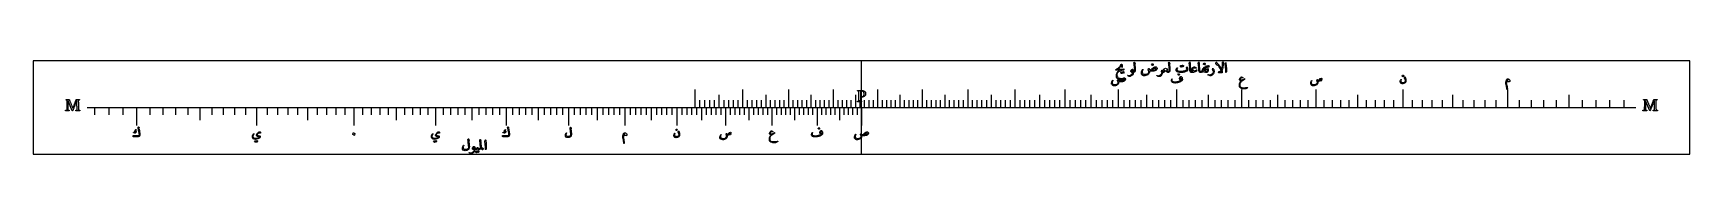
# Model space of a CAD drawing. Header units: millimetres. Extents: x -230 to 230, y -13 to 13.
import ezdxf

# ---------------------------------------------------------------- set-up
doc = ezdxf.new("R2010")
doc.units = ezdxf.units.MM
for name, color, linetype in [('CUT_OUTER', 1, 'Continuous'), ('ENGRAVE', 7, 'Continuous'), ('ENGRAVE_FINE', 8, 'Continuous'), ('TEXT', 5, 'Continuous')]:
    doc.layers.add(name, color=color, linetype=linetype)

msp = doc.modelspace()

# ---------------------------------------------------------------- linework, layer by layer
at = {"layer": 'CUT_OUTER'}
msp.add_lwpolyline([(-230, -13), (230, -13), (230, 13), (-230, 13)], close=True, dxfattribs=at)
at = {"layer": 'ENGRAVE'}
for points in [[(0, -13), (0, 13)], [(-46.2091, 0), (-46.2091, 5)], [(-32.9322, 0), (-32.9322, 5)], [(-20.1871, 0), (-20.1871, 5)], [(-7.7575, 0), (-7.7575, 5)], [(4.553, 0), (4.553, 5)], [(16.9333, 0), (16.9333, 5)], [(29.5765, 0), (29.5765, 5)], [(42.6926, 0), (42.6926, 5)], [(56.5228, 0), (56.5228, 5)], [(71.3586, 0), (71.3586, 5)], [(71.3586, 0), (71.3586, 5)], [(87.5694, 0), (87.5694, 5)], [(105.6437, 0), (105.6437, 5)], [(126.2545, 0), (126.2545, 5)], [(150.3701, 0), (150.3701, 5)], [(179.4504, 0), (179.4504, 5)], [(-215, 0), (215, 0)], [(-201.312, 0), (-201.312, -5)], [(-183.7029, 0), (-183.7029, -3.5)], [(-167.9898, 0), (-167.9898, -5)], [(-153.831, 0), (-153.831, -3.5)], [(-140.9602, 0), (-140.9602, -5)], [(-129.1662, 0), (-129.1662, -3.5)], [(-118.2796, 0), (-118.2796, -5)], [(-108.1625, 0), (-108.1625, -3.5)], [(-98.7014, 0), (-98.7014, -5)], [(-89.8015, 0), (-89.8015, -3.5)], [(-81.3834, 0), (-81.3834, -5)], [(-73.3792, 0), (-73.3792, -3.5)], [(-65.7308, 0), (-65.7308, -5)], [(-58.3876, 0), (-58.3876, -3.5)], [(-51.3053, 0), (-51.3053, -5)], [(-44.4446, 0), (-44.4446, -3.5)], [(-39.4894, 0), (-39.4894, 3.5)], [(-37.7702, 0), (-37.7702, -5)], [(-31.2501, 0), (-31.2501, -3.5)], [(-26.5073, 0), (-26.5073, 3.5)], [(-24.8551, 0), (-24.8551, -5)], [(-18.5578, 0), (-18.5578, -3.5)], [(-13.9455, 0), (-13.9455, 3.5)], [(-12.3324, 0), (-12.3324, -5)], [(-6.1545, 0), (-6.1545, -3.5)], [(-1.5992, 0), (-1.5992, 3.5)], [(0, 0), (0, -5)], [(10.7226, 0), (10.7226, 3.5)], [(23.2094, 0), (23.2094, 3.5)], [(36.0613, 0), (36.0613, 3.5)], [(49.5017, 0), (49.5017, 3.5)], [(63.7941, 0), (63.7941, 3.5)], [(79.265, 0), (79.265, 3.5)], [(96.3369, 0), (96.3369, 3.5)], [(115.5801, 0), (115.5801, 3.5)], [(137.7976, 0), (137.7976, 3.5)], [(164.1709, 0), (164.1709, 3.5)], [(196.5285, 0), (196.5285, 3.5)]]:
    msp.add_lwpolyline(points, dxfattribs=at)
at = {"layer": 'ENGRAVE_FINE'}
for points in [[(-212.9676, 0), (-212.9676, -2)], [(-208.9821, 0), (-208.9821, -2)], [(-205.0983, 0), (-205.0983, -2)], [(-197.6189, 0), (-197.6189, -2)], [(-194.015, 0), (-194.015, -2)], [(-190.4967, 0), (-190.4967, -2)], [(-187.0605, 0), (-187.0605, -2)], [(-180.4208, 0), (-180.4208, -2)], [(-177.2112, 0), (-177.2112, -2)], [(-174.0713, 0), (-174.0713, -2)], [(-170.9984, 0), (-170.9984, -2)], [(-165.0432, 0), (-165.0432, -2)], [(-162.1561, 0), (-162.1561, -2)], [(-159.3265, 0), (-159.3265, -2)], [(-156.5521, 0), (-156.5521, -2)], [(-151.1613, 0), (-151.1613, -2)], [(-148.541, 0), (-148.541, -2)], [(-145.9685, 0), (-145.9685, -2)], [(-143.4421, 0), (-143.4421, -2)], [(-138.5212, 0), (-138.5212, -2)], [(-136.1237, 0), (-136.1237, -2)], [(-133.7662, 0), (-133.7662, -2)], [(-131.4475, 0), (-131.4475, -2)], [(-126.9211, 0), (-126.9211, -2)], [(-124.711, 0), (-124.711, -2)], [(-122.5348, 0), (-122.5348, -2)], [(-120.3914, 0), (-120.3914, -2)], [(-116.1986, 0), (-116.1986, -2)], [(-114.1473, 0), (-114.1473, -2)], [(-112.1248, 0), (-112.1248, -2)], [(-110.1302, 0), (-110.1302, -2)], [(-106.2211, 0), (-106.2211, -2)], [(-104.305, 0), (-104.305, -2)], [(-102.4136, 0), (-102.4136, -2)], [(-100.5459, 0), (-100.5459, -2)], [(-96.8792, 0), (-96.8792, -2)], [(-95.0788, 0), (-95.0788, -2)], [(-93.2995, 0), (-93.2995, -2)], [(-91.5406, 0), (-91.5406, -2)], [(-88.0817, 0), (-88.0817, -2)], [(-86.3805, 0), (-86.3805, -2)], [(-84.6974, 0), (-84.6974, -2)], [(-83.0319, 0), (-83.0319, -2)], [(-79.7514, 0), (-79.7514, -2)], [(-78.1355, 0), (-78.1355, -2)], [(-76.5351, 0), (-76.5351, -2)], [(-74.9499, 0), (-74.9499, -2)], [(-71.8228, 0), (-71.8228, -2)], [(-70.2802, 0), (-70.2802, -2)], [(-68.7509, 0), (-68.7509, -2)], [(-67.2346, 0), (-67.2346, -2)], [(-64.2393, 0), (-64.2393, -2)], [(-62.7595, 0), (-62.7595, -2)], [(-61.2912, 0), (-61.2912, -2)], [(-59.834, 0), (-59.834, -2)], [(-56.9516, 0), (-56.9516, -2)], [(-55.5257, 0), (-55.5257, -2)], [(-54.1095, 0), (-54.1095, -2)], [(-52.7029, 0), (-52.7029, -2)], [(-49.9166, 0), (-49.9166, -2)], [(-48.5365, 0), (-48.5365, -2)], [(-47.1646, 0), (-47.1646, -2)], [(-45.8007, 0), (-45.8007, -2)], [(-44.8506, 0), (-44.8506, 2)], [(-43.4997, 0), (-43.4997, 2)], [(-43.0959, 0), (-43.0959, -2)], [(-42.156, 0), (-42.156, 2)], [(-41.7543, 0), (-41.7543, -2)], [(-40.8194, 0), (-40.8194, 2)], [(-40.4197, 0), (-40.4197, -2)], [(-39.0917, 0), (-39.0917, -2)], [(-38.166, 0), (-38.166, 2)], [(-36.8488, 0), (-36.8488, 2)], [(-36.4548, 0), (-36.4548, -2)], [(-35.5375, 0), (-35.5375, 2)], [(-35.1453, 0), (-35.1453, -2)], [(-34.2321, 0), (-34.2321, 2)], [(-33.8415, 0), (-33.8415, -2)], [(-32.5432, 0), (-32.5432, -2)], [(-31.6375, 0), (-31.6375, 2)], [(-30.3479, 0), (-30.3479, 2)], [(-29.962, 0), (-29.962, -2)], [(-29.0632, 0), (-29.0632, 2)], [(-28.6787, 0), (-28.6787, -2)], [(-27.7831, 0), (-27.7831, 2)], [(-27.3999, 0), (-27.3999, -2)], [(-26.1254, 0), (-26.1254, -2)], [(-25.2358, 0), (-25.2358, 2)], [(-23.9682, 0), (-23.9682, 2)], [(-23.5886, 0), (-23.5886, -2)], [(-22.7043, 0), (-22.7043, 2)], [(-22.3259, 0), (-22.3259, -2)], [(-21.4441, 0), (-21.4441, 2)], [(-21.0666, 0), (-21.0666, -2)], [(-19.8107, 0), (-19.8107, -2)], [(-18.9333, 0), (-18.9333, 2)], [(-17.6825, 0), (-17.6825, 2)], [(-17.3077, 0), (-17.3077, -2)], [(-16.4343, 0), (-16.4343, 2)], [(-16.0604, 0), (-16.0604, -2)], [(-15.1887, 0), (-15.1887, 2)], [(-14.8155, 0), (-14.8155, -2)], [(-13.5729, 0), (-13.5729, -2)], [(-12.7044, 0), (-12.7044, 2)], [(-11.4652, 0), (-11.4652, 2)], [(-11.0938, 0), (-11.0938, -2)], [(-10.2278, 0), (-10.2278, 2)], [(-9.8569, 0), (-9.8569, -2)], [(-8.992, 0), (-8.992, 2)], [(-8.6215, 0), (-8.6215, -2)], [(-7.3874, 0), (-7.3874, -2)], [(-6.5242, 0), (-6.5242, 2)], [(-5.292, 0), (-5.292, 2)], [(-4.9224, 0), (-4.9224, -2)], [(-4.0605, 0), (-4.0605, 2)], [(-3.6912, 0), (-3.6912, -2)], [(-2.8296, 0), (-2.8296, 2)], [(-2.4605, 0), (-2.4605, -2)], [(-1.2301, 0), (-1.2301, -2)], [(-0.369, 0), (-0.369, 2)], [(0.8611, 0), (0.8611, 2)], [(2.0913, 0), (2.0913, 2)], [(3.3219, 0), (3.3219, 2)], [(5.7848, 0), (5.7848, 2)], [(7.0174, 0), (7.0174, 2)], [(8.2511, 0), (8.2511, 2)], [(9.4861, 0), (9.4861, 2)], [(11.9606, 0), (11.9606, 2)], [(13.2006, 0), (13.2006, 2)], [(14.4425, 0), (14.4425, 2)], [(15.6867, 0), (15.6867, 2)], [(18.1825, 0), (18.1825, 2)], [(19.4345, 0), (19.4345, 2)], [(20.6895, 0), (20.6895, 2)], [(21.9478, 0), (21.9478, 2)], [(24.4748, 0), (24.4748, 2)], [(25.7439, 0), (25.7439, 2)], [(27.0171, 0), (27.0171, 2)], [(28.2946, 0), (28.2946, 2)], [(30.8632, 0), (30.8632, 2)], [(32.1548, 0), (32.1548, 2)], [(33.4515, 0), (33.4515, 2)], [(34.7536, 0), (34.7536, 2)], [(37.3749, 0), (37.3749, 2)], [(38.6946, 0), (38.6946, 2)], [(40.0206, 0), (40.0206, 2)], [(41.3532, 0), (41.3532, 2)], [(44.0392, 0), (44.0392, 2)], [(45.3931, 0), (45.3931, 2)], [(46.7546, 0), (46.7546, 2)], [(48.1241, 0), (48.1241, 2)], [(50.8878, 0), (50.8878, 2)], [(52.2826, 0), (52.2826, 2)], [(53.6866, 0), (53.6866, 2)], [(55.0998, 0), (55.0998, 2)], [(57.9557, 0), (57.9557, 2)], [(59.399, 0), (59.399, 2)], [(60.8529, 0), (60.8529, 2)], [(62.3178, 0), (62.3178, 2)], [(65.2821, 0), (65.2821, 2)], [(66.7821, 0), (66.7821, 2)], [(68.2946, 0), (68.2946, 2)], [(69.82, 0), (69.82, 2)], [(72.9108, 0), (72.9108, 2)], [(74.4771, 0), (74.4771, 2)], [(76.058, 0), (76.058, 2)], [(77.6538, 0), (77.6538, 2)], [(80.8921, 0), (80.8921, 2)], [(82.5356, 0), (82.5356, 2)], [(84.1959, 0), (84.1959, 2)], [(85.8737, 0), (85.8737, 2)], [(89.2836, 0), (89.2836, 2)], [(91.0168, 0), (91.0168, 2)], [(92.7697, 0), (92.7697, 2)], [(94.5429, 0), (94.5429, 2)], [(98.1524, 0), (98.1524, 2)], [(99.9902, 0), (99.9902, 2)], [(101.8508, 0), (101.8508, 2)], [(103.7351, 0), (103.7351, 2)], [(107.5774, 0), (107.5774, 2)], [(109.5371, 0), (109.5371, 2)], [(111.5235, 0), (111.5235, 2)], [(113.5376, 0), (113.5376, 2)], [(117.6521, 0), (117.6521, 2)], [(119.7546, 0), (119.7546, 2)], [(121.8884, 0), (121.8884, 2)], [(124.0547, 0), (124.0547, 2)], [(128.4889, 0), (128.4889, 2)], [(130.7592, 0), (130.7592, 2)], [(133.0666, 0), (133.0666, 2)], [(135.4123, 0), (135.4123, 2)], [(140.224, 0), (140.224, 2)], [(142.6929, 0), (142.6929, 2)], [(145.2058, 0), (145.2058, 2)], [(147.7643, 0), (147.7643, 2)], [(153.0248, 0), (153.0248, 2)], [(155.7303, 0), (155.7303, 2)], [(158.4885, 0), (158.4885, 2)], [(161.3013, 0), (161.3013, 2)], [(167.0994, 0), (167.0994, 2)], [(170.0892, 0), (170.0892, 2)], [(173.1425, 0), (173.1425, 2)], [(176.2621, 0), (176.2621, 2)], [(182.7105, 0), (182.7105, 2)], [(186.0451, 0), (186.0451, 2)], [(189.4574, 0), (189.4574, 2)], [(192.9507, 0), (192.9507, 2)], [(200.1945, 0), (200.1945, 2)], [(203.9524, 0), (203.9524, 2)], [(207.8065, 0), (207.8065, 2)], [(211.761, 0), (211.761, 2)]]:
    msp.add_lwpolyline(points, dxfattribs=at)
at = {"layer": 'TEXT'}
for points in [[(71.1875, 10.6895), (71.7049, 10.6714), (72.1522, 10.6694), (72.5295, 10.6835), (72.8367, 10.7137), (72.8461, 10.7148), (72.8543, 10.7142), (72.8613, 10.7118), (72.8669, 10.7077), (72.8711, 10.702), (72.8735, 10.6951), (72.8741, 10.6869), (72.873, 10.6774), (72.865, 10.6406), (72.8574, 10.6069), (72.8499, 10.5761), (72.8427, 10.5484), (72.8358, 10.5237), (72.8291, 10.502), (72.8227, 10.4834), (72.8165, 10.4677), (72.8034, 10.4428), (72.7883, 10.4244), (72.7712, 10.4126), (72.752, 10.4073), (72.2863, 10.3228), (71.881, 10.1905), (71.5363, 10.0103), (71.252, 9.7823), (71.1084, 9.6182), (71.004, 9.4446), (70.939, 9.2613), (70.9133, 9.0685), (70.938, 8.7659), (71.0363, 8.5192), (71.2082, 8.3284), (71.4536, 8.1935), (71.5809, 8.1527), (71.7208, 8.119), (71.8732, 8.0922), (72.0383, 8.0726), (72.2157, 8.0597), (72.4052, 8.0534), (72.6069, 8.0537), (72.8206, 8.0605), (72.8965, 8.0648), (72.9713, 8.0696), (73.0447, 8.0748), (73.1169, 8.0806), (73.1874, 8.0869), (73.2555, 8.0938), (73.3214, 8.1011), (73.3851, 8.1089), (73.4045, 8.1099), (73.4183, 8.1048), (73.4267, 8.0938), (73.4294, 8.0766), (73.4279, 8.0567), (73.4234, 8.0413), (73.4158, 8.0305), (73.4052, 8.0242), (73.2913, 7.9761), (73.1835, 7.9325), (73.0817, 7.8934), (72.9859, 7.8589), (72.8964, 7.8286), (72.8135, 7.8024), (72.7371, 7.7802), (72.6673, 7.7621), (72.6017, 7.7487), (72.5378, 7.7369), (72.4757, 7.7266), (72.4153, 7.7177), (72.3565, 7.7109), (72.2989, 7.7067), (72.2426, 7.7049), (72.1875, 7.7056), (71.8115, 7.7349), (71.498, 7.7984), (71.247, 7.8962), (71.0585, 8.0282), (70.9201, 8.1933), (70.8236, 8.3861), (70.7689, 8.6066), (70.756, 8.8548), (70.7956, 9.1628), (70.8901, 9.4617), (71.0396, 9.7515), (71.244, 10.0323), (71.3238, 10.1172), (71.4143, 10.1986), (71.5154, 10.2765), (71.627, 10.3508), (70.6512, 10.3589), (70.6278, 10.369), (70.6179, 10.3871), (70.6217, 10.4133), (70.6391, 10.4476), (70.6719, 10.4975), (70.7016, 10.5423), (70.7283, 10.5822), (70.752, 10.6169), (70.7727, 10.6464), (70.7903, 10.6704), (70.8049, 10.6888), (70.8165, 10.7016), (70.8427, 10.7039), (70.9133, 10.7026), (71.0282, 10.6978), (71.1875, 10.6895)], [(70.752, 10.621), (70.776, 10.6491), (70.8034, 10.6769), (70.8344, 10.7045), (70.869, 10.7319), (70.907, 10.7592), (70.9486, 10.7868), (70.9937, 10.8146), (71.0423, 10.8427), (71.2581, 10.9703), (71.4335, 11.0827), (71.5685, 11.1799), (71.6633, 11.2621), (71.7366, 11.343), (71.7994, 11.4284), (71.8516, 11.5184), (71.8931, 11.6129), (71.9112, 11.6602), (71.9289, 11.7051), (71.9464, 11.7479), (71.9637, 11.7883), (71.9805, 11.826), (71.9965, 11.8604), (72.0117, 11.8915), (72.0262, 11.9194), (72.0582, 11.967), (72.0938, 12.001), (72.1328, 12.0214), (72.1754, 12.0282), (72.217, 12.0214), (72.2571, 12.001), (72.2956, 11.967), (72.3327, 11.9194), (72.3788, 11.8105), (72.4083, 11.6532), (72.4211, 11.4476), (72.4173, 11.1935), (72.4148, 11.1706), (72.4073, 11.1542), (72.3947, 11.1444), (72.377, 11.1411), (72.3589, 11.1447), (72.3448, 11.1552), (72.3347, 11.1729), (72.3286, 11.1976), (72.2976, 11.3916), (72.253, 11.5302), (72.1948, 11.6134), (72.123, 11.6411), (72.1046, 11.6379), (72.0857, 11.628), (72.0663, 11.6116), (72.0464, 11.5887), (72.0376, 11.575), (72.0272, 11.558), (72.0154, 11.5377), (72.002, 11.5141), (71.9871, 11.4873), (71.9708, 11.4572), (71.9529, 11.4238), (71.9335, 11.3871), (71.818, 11.1981), (71.6613, 11.0222), (71.4632, 10.8594), (71.2238, 10.7097), (71.2213, 10.7082), (71.2137, 10.7036), (71.2011, 10.6961), (71.1835, 10.6855), (71.1608, 10.6719), (71.1331, 10.6552), (71.1003, 10.6356), (71.0625, 10.6129), (70.9826, 10.5771), (70.9042, 10.5665), (70.8274, 10.5811), (70.752, 10.621)], [(72.5867, 10.0161), (72.5917, 10.0212), (72.5988, 10.0242), (72.6079, 10.0252), (72.619, 10.0242), (72.6586, 10.0093), (72.6971, 9.9929), (72.7342, 9.9751), (72.7702, 9.9556), (72.8051, 9.9345), (72.8392, 9.9113), (72.8726, 9.8861), (72.9052, 9.8589), (72.9115, 9.8506), (72.9143, 9.8417), (72.9136, 9.8324), (72.9093, 9.8226), (72.7157, 9.5161), (72.7104, 9.5121), (72.7026, 9.5121), (72.6923, 9.5161), (72.6794, 9.5242), (72.6706, 9.5316), (72.6562, 9.5418), (72.6363, 9.5548), (72.6109, 9.5706), (72.5796, 9.5893), (72.5423, 9.6114), (72.499, 9.6367), (72.4496, 9.6653), (72.2964, 9.4274), (72.2893, 9.4201), (72.2802, 9.4183), (72.2692, 9.4221), (72.256, 9.4315), (72.2447, 9.4395), (72.2268, 9.4516), (72.2024, 9.4677), (72.1714, 9.4879), (72.1333, 9.5121), (72.0877, 9.5403), (72.0345, 9.5726), (71.9738, 9.6089), (71.9675, 9.6149), (71.9647, 9.621), (71.9655, 9.627), (71.9698, 9.6331), (72.1673, 9.9274), (72.1724, 9.9325), (72.1794, 9.9355), (72.1885, 9.9365), (72.1996, 9.9355), (72.2334, 9.9245), (72.2661, 9.9118), (72.2979, 9.8973), (72.3286, 9.881), (72.3584, 9.8633), (72.3871, 9.8443), (72.4148, 9.824), (72.4415, 9.8024)], [(75.494, 9.7056), (75.3994, 9.3737), (75.2409, 9.0958), (75.0184, 8.8717), (74.7319, 8.7016), (74.6918, 8.6843), (74.6522, 8.6689), (74.6132, 8.6551), (74.5746, 8.6431), (74.5368, 8.6332), (74.5, 8.6255), (74.4642, 8.6201), (74.4294, 8.6169), (74.3427, 8.6293), (74.2278, 8.6744), (74.0847, 8.7523), (73.9133, 8.8629), (73.8949, 8.8788), (73.8841, 8.8942), (73.8808, 8.909), (73.8851, 8.9234), (73.8947, 8.9345), (73.9073, 8.9395), (73.9229, 8.9385), (73.9415, 8.9315), (74.1197, 8.8737), (74.3196, 8.874), (74.5411, 8.9322), (74.7843, 9.0484), (74.9829, 9.1832), (75.1472, 9.3417), (75.2772, 9.5239), (75.373, 9.7298), (75.3722, 9.7371), (75.37, 9.7429), (75.3662, 9.7472), (75.3609, 9.75), (75.222, 9.7581), (75.1038, 9.7742), (75.0063, 9.7984), (74.9294, 9.8306), (74.87, 9.8805), (74.8327, 9.9496), (74.8175, 10.0378), (74.8246, 10.1452), (74.8269, 10.1594), (74.8296, 10.1739), (74.8329, 10.1886), (74.8367, 10.2036), (74.841, 10.2191), (74.8458, 10.2354), (74.8511, 10.2524), (74.8569, 10.2702), (74.9042, 10.3853), (74.9617, 10.4808), (75.0292, 10.5567), (75.1069, 10.6129), (75.1862, 10.6436), (75.2591, 10.6431), (75.3254, 10.6114), (75.3851, 10.5484), (75.4372, 10.4607), (75.4768, 10.3589), (75.5038, 10.2429), (75.5181, 10.1129), (75.5261, 10.113), (75.5338, 10.1134), (75.5412, 10.114), (75.5484, 10.1149), (75.5556, 10.1158), (75.563, 10.1164), (75.5707, 10.1168), (75.5786, 10.1169), (75.6058, 10.1111), (75.627, 10.0938), (75.6421, 10.0648), (75.6512, 10.0242), (75.655, 9.9796), (75.6542, 9.9345), (75.6489, 9.8889), (75.6391, 9.8427), (75.6263, 9.8022), (75.6119, 9.7732), (75.596, 9.7558), (75.5786, 9.75), (75.502, 9.75), (75.5015, 9.7427), (75.5, 9.7329), (75.4975, 9.7205), (75.494, 9.7056)], [(75.3004, 10.1573), (75.2581, 10.2311), (75.2117, 10.2833), (75.1613, 10.3138), (75.1069, 10.3226), (75.0743, 10.314), (75.0454, 10.3004), (75.0199, 10.2818), (74.998, 10.2581), (74.9909, 10.2455), (74.9899, 10.2319), (74.995, 10.2172), (75.006, 10.2016), (75.0476, 10.1651), (75.1079, 10.1401), (75.1867, 10.1268), (75.2843, 10.125), (75.2944, 10.127), (75.3004, 10.1331), (75.3024, 10.1431), (75.3004, 10.1573)], [(75.6391, 12.4113), (75.6663, 12.4771), (75.6875, 12.5292), (75.7026, 12.5678), (75.7117, 12.5927), (75.7188, 12.6086), (75.7278, 12.62), (75.7389, 12.6268), (75.752, 12.629), (75.7669, 12.6265), (75.7792, 12.619), (75.7891, 12.6064), (75.7964, 12.5887), (75.8299, 12.5023), (75.87, 12.4244), (75.9166, 12.3551), (75.9698, 12.2944), (75.9846, 12.2749), (75.9889, 12.253), (75.9826, 12.2286), (75.9657, 12.2016), (75.877, 12.0766), (75.8831, 12.0207), (75.8891, 11.9657), (75.8952, 11.9118), (75.9012, 11.8589), (75.9073, 11.807), (75.9133, 11.756), (75.9194, 11.7061), (75.9254, 11.6573), (75.9811, 11.2046), (76.0151, 10.8508), (76.0275, 10.5958), (76.0181, 10.4395), (75.942, 10.156), (75.8427, 9.9466), (75.7203, 9.8112), (75.5746, 9.75), (75.5706, 9.75), (75.5665, 9.75), (75.5625, 9.75), (75.5585, 9.75), (75.5345, 9.7727), (75.5192, 9.8246), (75.5123, 9.9057), (75.5141, 10.0161), (75.5179, 10.057), (75.5292, 10.0867), (75.5481, 10.1053), (75.5746, 10.1129), (75.6769, 10.1333), (75.7621, 10.1704), (75.8301, 10.224), (75.881, 10.2944), (75.8776, 10.3788), (75.8715, 10.4748), (75.8625, 10.5824), (75.8508, 10.7016), (75.8366, 10.8319), (75.8201, 10.9728), (75.8013, 11.1242), (75.7802, 11.2863), (75.7608, 11.4456), (75.7429, 11.5887), (75.7266, 11.7157), (75.7117, 11.8266), (75.6988, 11.9214), (75.6885, 12), (75.6807, 12.0625), (75.6754, 12.1089), (75.6351, 12.3387), (75.6338, 12.3614), (75.6341, 12.381), (75.6358, 12.3977), (75.6391, 12.4113)], [(81.6472, 11.3347), (81.7878, 11.314), (81.9073, 11.248), (82.0055, 11.1366), (82.0827, 10.9798), (82.0912, 10.9199), (82.0847, 10.8528), (82.063, 10.7787), (82.0262, 10.6976), (81.9839, 10.6195), (81.9456, 10.5544), (81.9113, 10.5025), (81.881, 10.4637), (81.7046, 10.3185), (81.4657, 10.2056), (81.1643, 10.125), (80.8004, 10.0766), (80.5814, 10.066), (80.372, 10.0706), (80.1721, 10.0902), (79.9819, 10.125), (79.937, 9.8294), (79.879, 9.5917), (79.808, 9.412), (79.7238, 9.2903), (79.503, 9.1026), (79.252, 8.9627), (78.9708, 8.8707), (78.6593, 8.8266), (78.3314, 8.842), (78.0696, 8.9365), (77.8737, 9.1101), (77.744, 9.3629), (77.7329, 9.4021), (77.7238, 9.443), (77.7167, 9.4858), (77.7117, 9.5302), (77.7092, 9.5762), (77.7097, 9.6235), (77.7132, 9.672), (77.7198, 9.7218), (77.7339, 9.8099), (77.752, 9.8967), (77.7742, 9.9822), (77.8004, 10.0665), (77.8304, 10.1493), (77.8639, 10.2303), (77.901, 10.3096), (77.9415, 10.3871), (77.9596, 10.4186), (77.9773, 10.4486), (77.9948, 10.4771), (78.0121, 10.504), (78.0289, 10.5295), (78.0449, 10.5534), (78.0601, 10.5759), (78.0746, 10.5968), (78.0849, 10.6086), (78.0958, 10.6159), (78.1071, 10.6187), (78.119, 10.6169), (78.1316, 10.6121), (78.1411, 10.6058), (78.1477, 10.598), (78.1512, 10.5887), (78.1522, 10.5781), (78.1512, 10.5665), (78.1482, 10.5539), (78.1431, 10.5403), (78.1137, 10.4957), (78.0857, 10.4466), (78.0592, 10.3929), (78.0343, 10.3347), (77.9819, 10.1857), (77.9496, 10.0454), (77.9375, 9.9136), (77.9456, 9.7903), (78.0209, 9.5562), (78.1583, 9.3861), (78.3576, 9.28), (78.619, 9.2379), (78.8715, 9.2497), (79.1169, 9.2974), (79.3553, 9.3808), (79.5867, 9.5), (79.6565, 9.5496), (79.7167, 9.6099), (79.7674, 9.6807), (79.8085, 9.7621), (79.8133, 9.7734), (79.8155, 9.7873), (79.8153, 9.8037), (79.8125, 9.8226), (79.777, 10.003), (79.7308, 10.1613), (79.6741, 10.2974), (79.6069, 10.4113), (79.5935, 10.4322), (79.5857, 10.4506), (79.5834, 10.4665), (79.5867, 10.4798), (79.7117, 10.8105), (79.7296, 10.8354), (79.747, 10.8458), (79.7639, 10.8415), (79.7802, 10.8226), (79.9294, 10.5685), (80.0093, 10.5307), (80.1119, 10.502), (80.2371, 10.4824), (80.3851, 10.4718), (80.5607, 10.6429), (80.7369, 10.8014), (80.9136, 10.9473), (81.0907, 11.0806), (81.2601, 11.1918), (81.4093, 11.2712), (81.5383, 11.3188), (81.6472, 11.3347)], [(80.7036, 12.1734), (80.7087, 12.1784), (80.7157, 12.1815), (80.7248, 12.1825), (80.7359, 12.1815), (80.8143, 12.1497), (80.8881, 12.1109), (80.9574, 12.065), (81.0222, 12.0121), (81.0285, 12.004), (81.0312, 11.996), (81.0305, 11.9879), (81.0262, 11.9798), (80.8367, 11.6734), (80.8296, 11.6661), (80.8206, 11.6643), (80.8095, 11.6681), (80.7964, 11.6774), (80.785, 11.6855), (80.7671, 11.6976), (80.7427, 11.7137), (80.7117, 11.7339), (80.6736, 11.7581), (80.628, 11.7863), (80.5748, 11.8185), (80.5141, 11.8548), (80.506, 11.8609), (80.502, 11.8669), (80.502, 11.873), (80.506, 11.879)], [(81.8448, 10.7379), (81.721, 10.8322), (81.5917, 10.8891), (81.4569, 10.9088), (81.3165, 10.8911), (81.1643, 10.8374), (80.9899, 10.749), (80.7933, 10.6258), (80.5746, 10.4677), (80.973, 10.4665), (81.3175, 10.5111), (81.6081, 10.6016), (81.8448, 10.7379)], [(83.2722, 10), (83.3972, 10.3226), (83.411, 10.3483), (83.4244, 10.3609), (83.4372, 10.3604), (83.4496, 10.3468), (83.4834, 10.2903), (83.5161, 10.2419), (83.5479, 10.2016), (83.5786, 10.1694), (83.6124, 10.1447), (83.6492, 10.127), (83.689, 10.1164), (83.7319, 10.1129), (83.7742, 10.1018), (83.8044, 10.0685), (83.8226, 10.0131), (83.8286, 9.9355), (83.8226, 9.8574), (83.8044, 9.8004), (83.7742, 9.7646), (83.7319, 9.75), (83.6993, 9.7485), (83.6663, 9.748), (83.6328, 9.7485), (83.5988, 9.75), (83.593, 9.7485), (83.5877, 9.744), (83.5829, 9.7364), (83.5786, 9.7258), (83.557, 9.535), (83.504, 9.3498), (83.4199, 9.1701), (83.3044, 8.996), (83.1757, 8.8445), (83.0514, 8.7329), (82.9317, 8.661), (82.8165, 8.629), (82.7082, 8.6207), (82.6089, 8.62), (82.5186, 8.6268), (82.4375, 8.6411), (82.3978, 8.6522), (82.3553, 8.6653), (82.3101, 8.6804), (82.2621, 8.6976), (82.2116, 8.7172), (82.1588, 8.7399), (82.1037, 8.7656), (82.0464, 8.7944), (82.032, 8.8009), (82.0212, 8.8085), (82.0139, 8.817), (82.0101, 8.8266), (82.0076, 8.8395), (82.0081, 8.8498), (82.0116, 8.8576), (82.0181, 8.8629), (82.0267, 8.8677), (82.0363, 8.87), (82.0469, 8.8697), (82.0585, 8.8669), (82.1855, 8.8412), (82.3044, 8.8286), (82.4153, 8.8291), (82.5181, 8.8427), (82.6198, 8.8696), (82.7193, 8.9057), (82.8164, 8.9512), (82.9113, 9.006), (83.0042, 9.0699), (83.0953, 9.1426), (83.1846, 9.2242), (83.2722, 9.3145), (83.338, 9.3969), (83.3901, 9.4788), (83.4287, 9.5602), (83.4536, 9.6411), (83.4463, 9.6976), (83.4163, 9.7621), (83.3637, 9.8347), (83.2883, 9.9153), (83.2752, 9.9327), (83.2681, 9.9526), (83.2671, 9.9751), (83.2722, 10)], [(85.2036, 10.1129), (85.2626, 10.1041), (85.3024, 10.0776), (85.3231, 10.0335), (85.3246, 9.9718), (85.3049, 9.8763), (85.2782, 9.8075), (85.2445, 9.7654), (85.2036, 9.75), (85.0179, 9.7669), (84.8317, 9.8417), (84.6449, 9.9745), (84.4577, 10.1653), (84.2215, 9.9821), (84.0212, 9.8518), (83.8566, 9.7744), (83.7278, 9.75), (83.6852, 9.7596), (83.6502, 9.7883), (83.6227, 9.8362), (83.6028, 9.9032), (83.597, 9.9919), (83.6159, 10.0565), (83.6595, 10.0968), (83.7278, 10.1129), (83.7899, 10.119), (83.8513, 10.129), (83.9119, 10.1431), (83.9718, 10.1613), (84.0309, 10.1837), (84.0892, 10.2107), (84.1468, 10.2422), (84.2036, 10.2782), (84.1338, 10.3352), (84.0494, 10.381), (83.9504, 10.4158), (83.8367, 10.4395), (83.8264, 10.4438), (83.8196, 10.4526), (83.8163, 10.466), (83.8165, 10.4839), (83.8357, 10.5456), (83.877, 10.6139), (83.9405, 10.6888), (84.0262, 10.7702), (84.2049, 10.8773), (84.3942, 10.9163), (84.594, 10.8873), (84.8044, 10.7903), (84.8936, 10.7283), (84.9556, 10.6673), (84.9904, 10.6074), (84.998, 10.5484), (84.9758, 10.4849), (84.9214, 10.4153), (84.8347, 10.3397), (84.7157, 10.2581), (84.8007, 10.1946), (84.9103, 10.1492), (85.0446, 10.122), (85.2036, 10.1129)], [(85.2681, 12.4113), (85.2954, 12.4771), (85.3165, 12.5292), (85.3317, 12.5678), (85.3407, 12.5927), (85.3478, 12.6086), (85.3569, 12.62), (85.3679, 12.6268), (85.381, 12.629), (85.3959, 12.6265), (85.4083, 12.619), (85.4181, 12.6064), (85.4254, 12.5887), (85.4589, 12.5023), (85.499, 12.4244), (85.5456, 12.3551), (85.5988, 12.2944), (85.6137, 12.2749), (85.6179, 12.253), (85.6116, 12.2286), (85.5948, 12.2016), (85.506, 12.0766), (85.5121, 12.0207), (85.5181, 11.9657), (85.5242, 11.9118), (85.5302, 11.8589), (85.5363, 11.807), (85.5423, 11.756), (85.5484, 11.7061), (85.5544, 11.6573), (85.6101, 11.2046), (85.6442, 10.8508), (85.6565, 10.5958), (85.6472, 10.4395), (85.5711, 10.156), (85.4718, 9.9466), (85.3493, 9.8112), (85.2036, 9.75), (85.1996, 9.75), (85.1956, 9.75), (85.1915, 9.75), (85.1875, 9.75), (85.1636, 9.7727), (85.1482, 9.8246), (85.1414, 9.9057), (85.1431, 10.0161), (85.1469, 10.057), (85.1583, 10.0867), (85.1772, 10.1053), (85.2036, 10.1129), (85.3059, 10.1333), (85.3911, 10.1704), (85.4592, 10.224), (85.5101, 10.2944), (85.5067, 10.3788), (85.5005, 10.4748), (85.4916, 10.5824), (85.4798, 10.7016), (85.4656, 10.8319), (85.4491, 10.9728), (85.4303, 11.1242), (85.4093, 11.2863), (85.3899, 11.4456), (85.372, 11.5887), (85.3556, 11.7157), (85.3407, 11.8266), (85.3279, 11.9214), (85.3175, 12), (85.3097, 12.0625), (85.3044, 12.1089), (85.2641, 12.3387), (85.2629, 12.3614), (85.2631, 12.381), (85.2649, 12.3977), (85.2681, 12.4113)], [(90.3972, 11.25), (90.4243, 11.216), (90.4491, 11.1784), (90.4716, 11.1373), (90.4919, 11.0927), (90.51, 11.0449), (90.5257, 10.994), (90.5392, 10.94), (90.5504, 10.8831), (90.565, 10.7686), (90.5685, 10.6552), (90.561, 10.5428), (90.5423, 10.4315), (90.5141, 10.3322), (90.4778, 10.252), (90.4335, 10.191), (90.381, 10.1492), (90.2147, 10.0612), (90.0383, 9.9829), (89.8518, 9.9141), (89.6552, 9.8548), (89.4486, 9.8057), (89.2319, 9.7671), (89.005, 9.7392), (88.7681, 9.7218), (88.3241, 9.7263), (87.9597, 9.7883), (87.6749, 9.9078), (87.4698, 10.0847), (87.3856, 10.223), (87.3468, 10.372), (87.3533, 10.5315), (87.4052, 10.7016), (87.4228, 10.7383), (87.443, 10.7757), (87.4661, 10.8139), (87.4919, 10.8528), (87.5205, 10.8925), (87.5519, 10.933), (87.5861, 10.9742), (87.623, 11.0161), (87.6353, 11.028), (87.6482, 11.0353), (87.6615, 11.0381), (87.6754, 11.0363), (87.6847, 11.0328), (87.6925, 11.0262), (87.6988, 11.0166), (87.7036, 11.004), (87.7059, 10.9922), (87.7046, 10.9808), (87.6998, 10.97), (87.6915, 10.9597), (87.657, 10.9186), (87.626, 10.876), (87.5985, 10.8319), (87.5746, 10.7863), (87.5582, 10.7427), (87.5494, 10.7006), (87.5481, 10.66), (87.5544, 10.621), (87.6804, 10.3929), (87.9173, 10.2329), (88.2651, 10.1409), (88.7238, 10.1169), (88.9759, 10.1266), (89.2162, 10.1477), (89.4447, 10.1801), (89.6613, 10.2238), (89.8663, 10.2789), (90.06, 10.3453), (90.2423, 10.423), (90.4133, 10.5121), (90.3967, 10.5953), (90.3589, 10.6875), (90.2999, 10.7888), (90.2198, 10.8992), (90.2172, 10.9098), (90.2177, 10.9294), (90.2213, 10.9582), (90.2278, 10.996), (90.2296, 10.9997), (90.2308, 11.003), (90.2316, 11.0058), (90.2319, 11.0081), (90.245, 11.0595), (90.2641, 11.1169), (90.2893, 11.1804), (90.3206, 11.25), (90.3344, 11.2712), (90.3518, 11.2782), (90.3727, 11.2712), (90.3972, 11.25)], [(88.0218, 9.3877), (88.0263, 9.3922), (88.0325, 9.3948), (88.0405, 9.3957), (88.0502, 9.3948), (88.1192, 9.3669), (88.1842, 9.3327), (88.2452, 9.2924), (88.3021, 9.2458), (88.3077, 9.2387), (88.3101, 9.2316), (88.3095, 9.2245), (88.3057, 9.2174), (88.1389, 8.9477), (88.1327, 8.9413), (88.1247, 8.9398), (88.115, 8.9431), (88.1034, 8.9513), (88.0935, 8.9584), (88.0777, 8.969), (88.0562, 8.9832), (88.0289, 9.001), (87.9954, 9.0223), (87.9553, 9.0471), (87.9085, 9.0755), (87.8551, 9.1074), (87.848, 9.1127), (87.8444, 9.1181), (87.8444, 9.1234), (87.848, 9.1287)], [(89.0827, 11.7863), (89.0877, 11.7913), (89.0948, 11.7944), (89.1038, 11.7954), (89.1149, 11.7944), (89.1546, 11.7795), (89.193, 11.7631), (89.2302, 11.7452), (89.2661, 11.7258), (89.301, 11.7046), (89.3352, 11.6815), (89.3686, 11.6562), (89.4012, 11.629), (89.4075, 11.6207), (89.4103, 11.6119), (89.4095, 11.6026), (89.4052, 11.5927), (89.2117, 11.2863), (89.2064, 11.2823), (89.1986, 11.2823), (89.1883, 11.2863), (89.1754, 11.2944), (89.1666, 11.3018), (89.1522, 11.312), (89.1323, 11.325), (89.1069, 11.3407), (89.0756, 11.3595), (89.0383, 11.3816), (88.995, 11.4069), (88.9456, 11.4355), (88.7923, 11.1976), (88.7853, 11.1903), (88.7762, 11.1885), (88.7651, 11.1923), (88.752, 11.2016), (88.7407, 11.2097), (88.7228, 11.2218), (88.6983, 11.2379), (88.6673, 11.2581), (88.6293, 11.2823), (88.5837, 11.3105), (88.5305, 11.3427), (88.4698, 11.379), (88.4635, 11.3851), (88.4607, 11.3911), (88.4614, 11.3972), (88.4657, 11.4032), (88.6633, 11.6976), (88.6683, 11.7026), (88.6754, 11.7056), (88.6845, 11.7067), (88.6956, 11.7056), (88.7293, 11.6947), (88.7621, 11.682), (88.7939, 11.6675), (88.8246, 11.6512), (88.8543, 11.6334), (88.8831, 11.6144), (88.9108, 11.5941), (88.9375, 11.5726)], [(91.131, 12.6532), (91.1389, 12.6653), (91.1462, 12.6734), (91.153, 12.6774), (91.1593, 12.6774), (91.1689, 12.6721), (91.1774, 12.6562), (91.185, 12.6298), (91.1915, 12.5927), (91.2248, 12.2916), (91.252, 12.0131), (91.2732, 11.7573), (91.2883, 11.5242), (91.298, 11.3248), (91.307, 11.1462), (91.3151, 10.9882), (91.3226, 10.8508), (91.329, 10.7341), (91.3342, 10.6381), (91.3381, 10.5628), (91.3407, 10.5081), (91.3765, 10.3443), (91.4556, 10.2238), (91.5781, 10.1467), (91.744, 10.1129), (91.7901, 10.1008), (91.8196, 10.0726), (91.8324, 10.0282), (91.8286, 9.9677), (91.8097, 9.8725), (91.7893, 9.8044), (91.7674, 9.7636), (91.744, 9.75), (91.5106, 9.7807), (91.3387, 9.873), (91.2283, 10.0267), (91.1794, 10.2419), (91.1717, 10.3449), (91.1648, 10.4481), (91.1586, 10.5515), (91.1532, 10.6552), (91.1483, 10.7592), (91.1436, 10.8634), (91.1392, 10.9679), (91.1351, 11.0726), (91.1275, 11.2723), (91.1169, 11.4521), (91.1033, 11.612), (91.0867, 11.752), (91.067, 11.8865), (91.0444, 12.0297), (91.0186, 12.1818), (90.9899, 12.3427), (90.9861, 12.3717), (90.9869, 12.3982), (90.9922, 12.4221), (91.002, 12.4435)], [(93.1028, 10.4073), (92.994, 10.1653), (92.9801, 10.1414), (92.9667, 10.122), (92.9539, 10.1071), (92.9415, 10.0968), (92.8788, 10.0538), (92.8115, 10.0136), (92.7397, 9.9762), (92.6633, 9.9415), (92.5827, 9.9091), (92.498, 9.8785), (92.4093, 9.8497), (92.3165, 9.8226), (92.1431, 9.7802), (91.9899, 9.754), (91.8569, 9.744), (91.744, 9.75), (91.7009, 9.7697), (91.6724, 9.8085), (91.6585, 9.8664), (91.6593, 9.9435), (91.6696, 10.0131), (91.6845, 10.0645), (91.7039, 10.0978), (91.7278, 10.1129), (91.7319, 10.1129), (91.7359, 10.1129), (91.7399, 10.1129), (91.744, 10.1129), (91.7739, 10.1099), (91.8034, 10.1089), (91.8324, 10.1099), (91.8609, 10.1129), (91.812, 10.1852), (91.7742, 10.2651), (91.7475, 10.3526), (91.7319, 10.4476), (91.7296, 10.6177), (91.7591, 10.7692), (91.8203, 10.902), (91.9133, 11.0161), (92.033, 11.1227), (92.1502, 11.2046), (92.2649, 11.2618), (92.377, 11.2944), (92.498, 11.2941), (92.6351, 11.249), (92.7883, 11.159), (92.9577, 11.0242), (92.9768, 11.0033), (92.9859, 10.9808), (92.9849, 10.9569), (92.9738, 10.9315), (92.9579, 10.9118), (92.9385, 10.9012), (92.9156, 10.8997), (92.8891, 10.9073), (92.6993, 10.9622), (92.5091, 10.9819), (92.3183, 10.9662), (92.127, 10.9153), (92.0512, 10.8833), (91.9929, 10.8478), (91.9524, 10.8087), (91.9294, 10.7661), (91.9239, 10.7122), (91.9395, 10.6431), (91.9763, 10.559), (92.0343, 10.4597), (92.1048, 10.3594), (92.1714, 10.2843), (92.2339, 10.2344), (92.2923, 10.2097), (92.4196, 10.1971), (92.5474, 10.2117), (92.6757, 10.2535), (92.8044, 10.3226), (92.9214, 10.4032), (92.9819, 10.4415), (93.0302, 10.4637), (93.0665, 10.4698), (93.0907, 10.4597), (93.1006, 10.4473), (93.1058, 10.4345), (93.1066, 10.4211), (93.1028, 10.4073)], [(93.627, 12.6532), (93.6348, 12.6653), (93.6421, 12.6734), (93.6489, 12.6774), (93.6552, 12.6774), (93.6648, 12.6721), (93.6734, 12.6562), (93.6809, 12.6298), (93.6875, 12.5927), (93.7208, 12.2916), (93.748, 12.0131), (93.7692, 11.7573), (93.7843, 11.5242), (93.794, 11.3248), (93.8029, 11.1462), (93.8111, 10.9882), (93.8185, 10.8508), (93.825, 10.7341), (93.8301, 10.6381), (93.834, 10.5628), (93.8367, 10.5081), (93.8725, 10.3443), (93.9516, 10.2238), (94.0741, 10.1467), (94.2399, 10.1129), (94.286, 10.1008), (94.3155, 10.0726), (94.3284, 10.0282), (94.3246, 9.9677), (94.3057, 9.8725), (94.2853, 9.8044), (94.2634, 9.7636), (94.2399, 9.75), (94.0066, 9.7807), (93.8347, 9.873), (93.7243, 10.0267), (93.6754, 10.2419), (93.6677, 10.3449), (93.6608, 10.4481), (93.6546, 10.5515), (93.6492, 10.6552), (93.6443, 10.7592), (93.6396, 10.8634), (93.6352, 10.9679), (93.631, 11.0726), (93.6235, 11.2723), (93.6129, 11.4521), (93.5993, 11.612), (93.5827, 11.752), (93.563, 11.8865), (93.5403, 12.0297), (93.5146, 12.1818), (93.4859, 12.3427), (93.4821, 12.3717), (93.4829, 12.3982), (93.4882, 12.4221), (93.498, 12.4435)], [(95.381, 11.2782), (95.3868, 11.2781), (95.3921, 11.2777), (95.3969, 11.2771), (95.4012, 11.2762), (95.4052, 11.2751), (95.4093, 11.2737), (95.4133, 11.2721), (95.4173, 11.2702), (95.4614, 11.2336), (95.497, 11.1845), (95.5239, 11.1227), (95.5423, 11.0484), (95.5577, 10.8974), (95.5514, 10.751), (95.5234, 10.6091), (95.4738, 10.4718), (95.4592, 10.4395), (95.4435, 10.4073), (95.4269, 10.375), (95.4093, 10.3427), (95.3906, 10.3105), (95.371, 10.2782), (95.3503, 10.246), (95.3286, 10.2137), (95.3901, 10.1927), (95.4496, 10.1739), (95.5071, 10.1574), (95.5625, 10.1431), (95.6159, 10.1314), (95.6673, 10.1225), (95.7167, 10.1163), (95.7641, 10.1129), (95.7823, 10.1066), (95.7964, 10.0877), (95.8065, 10.0562), (95.8125, 10.0121), (95.8185, 9.9005), (95.8125, 9.8196), (95.7944, 9.7694), (95.7641, 9.75), (95.5912, 9.751), (95.3952, 9.7903), (95.1759, 9.8679), (94.9335, 9.9839), (94.8521, 9.9456), (94.7611, 9.9073), (94.6605, 9.869), (94.5504, 9.8306), (94.4403, 9.7954), (94.3518, 9.7702), (94.285, 9.755), (94.2399, 9.75), (94.2172, 9.7555), (94.1976, 9.7722), (94.1809, 9.7999), (94.1673, 9.8387), (94.1622, 9.8609), (94.1588, 9.8831), (94.1571, 9.9052), (94.1573, 9.9274), (94.1586, 9.9496), (94.1608, 9.9718), (94.1637, 9.994), (94.1673, 10.0161), (94.1794, 10.057), (94.1956, 10.0867), (94.2157, 10.1053), (94.2399, 10.1129), (94.2976, 10.1234), (94.3538, 10.1346), (94.4085, 10.1465), (94.4617, 10.1593), (94.5139, 10.1728), (94.5655, 10.187), (94.6167, 10.202), (94.6673, 10.2177), (94.6598, 10.3082), (94.6653, 10.4022), (94.684, 10.4997), (94.7157, 10.6008), (94.7509, 10.6822), (94.7918, 10.7611), (94.8386, 10.8374), (94.8911, 10.9113), (94.95, 10.9826), (95.0156, 11.0514), (95.0881, 11.1177), (95.1673, 11.1815), (95.2291, 11.2238), (95.2853, 11.254), (95.3359, 11.2722), (95.381, 11.2782)], [(95.1996, 10.8508), (95.1051, 10.8455), (95.0151, 10.8095), (94.9297, 10.7427), (94.8488, 10.6452), (94.8349, 10.6129), (94.8377, 10.5726), (94.8571, 10.5242), (94.8931, 10.4677), (94.9408, 10.4148), (94.9909, 10.377), (95.0436, 10.3543), (95.0988, 10.3468), (95.1593, 10.3566), (95.2238, 10.3861), (95.2923, 10.4352), (95.3649, 10.504), (95.3591, 10.6391), (95.3296, 10.7419), (95.2765, 10.8125), (95.1996, 10.8508)], [(95.131, 12.3508), (95.1361, 12.3558), (95.1431, 12.3589), (95.1522, 12.3599), (95.1633, 12.3589), (95.2417, 12.3271), (95.3155, 12.2883), (95.3848, 12.2424), (95.4496, 12.1895), (95.4559, 12.1815), (95.4587, 12.1734), (95.4579, 12.1653), (95.4536, 12.1573), (95.2641, 11.8508), (95.2571, 11.8435), (95.248, 11.8417), (95.2369, 11.8455), (95.2238, 11.8548), (95.2124, 11.8629), (95.1946, 11.875), (95.1701, 11.8911), (95.1391, 11.9113), (95.1011, 11.9355), (95.0554, 11.9637), (95.0023, 11.996), (94.9415, 12.0323), (94.9335, 12.0383), (94.9294, 12.0444), (94.9294, 12.0504), (94.9335, 12.0565)], [(96.2359, 11.6492), (96.2409, 11.6542), (96.248, 11.6573), (96.2571, 11.6583), (96.2681, 11.6573), (96.3078, 11.6424), (96.3463, 11.626), (96.3834, 11.6081), (96.4194, 11.5887), (96.4543, 11.5675), (96.4884, 11.5444), (96.5218, 11.5192), (96.5544, 11.4919), (96.5607, 11.4836), (96.5635, 11.4748), (96.5628, 11.4655), (96.5585, 11.4556), (96.3649, 11.1492), (96.3596, 11.1452), (96.3518, 11.1452), (96.3415, 11.1492), (96.3286, 11.1573), (96.3198, 11.1647), (96.3054, 11.1749), (96.2855, 11.1879), (96.2601, 11.2036), (96.2288, 11.2224), (96.1915, 11.2445), (96.1482, 11.2698), (96.0988, 11.2984), (95.9456, 11.0605), (95.9385, 11.0532), (95.9294, 11.0514), (95.9183, 11.0552), (95.9052, 11.0645), (95.8939, 11.0726), (95.876, 11.0847), (95.8516, 11.1008), (95.8206, 11.121), (95.7825, 11.1452), (95.7369, 11.1734), (95.6837, 11.2056), (95.623, 11.2419), (95.6167, 11.248), (95.6139, 11.254), (95.6147, 11.2601), (95.619, 11.2661), (95.8165, 11.5605), (95.8216, 11.5655), (95.8286, 11.5685), (95.8377, 11.5696), (95.8488, 11.5685), (95.8826, 11.5576), (95.9153, 11.5449), (95.9471, 11.5304), (95.9778, 11.5141), (96.0076, 11.4963), (96.0363, 11.4773), (96.064, 11.457), (96.0907, 11.4355)], [(96.006, 10.6008), (96.119, 10.8508), (96.1356, 10.8783), (96.1532, 10.8881), (96.1719, 10.8803), (96.1915, 10.8548), (96.2278, 10.7786), (96.256, 10.6991), (96.2762, 10.6163), (96.2883, 10.5302), (96.2921, 10.4404), (96.2873, 10.3463), (96.2739, 10.2479), (96.252, 10.1452), (96.1852, 9.9723), (96.0817, 9.8488), (95.9413, 9.7747), (95.7641, 9.75), (95.7437, 9.7629), (95.7228, 9.8014), (95.7014, 9.8657), (95.6794, 9.9556), (95.6731, 10.0038), (95.6744, 10.0433), (95.6832, 10.0743), (95.6996, 10.0968), (95.7127, 10.1053), (95.7278, 10.1109), (95.745, 10.1134), (95.7641, 10.1129), (95.8758, 10.1164), (95.9728, 10.1391), (96.0552, 10.1809), (96.123, 10.2419), (96.126, 10.2467), (96.127, 10.253), (96.126, 10.2608), (96.123, 10.2702), (96.1071, 10.3271), (96.0837, 10.3851), (96.0527, 10.4441), (96.0141, 10.504), (96.0015, 10.5267), (95.996, 10.5504), (95.9975, 10.5751), (96.006, 10.6008)], [(97.5222, 10.875), (97.5244, 10.8823), (97.5272, 10.8881), (97.5305, 10.8924), (97.5343, 10.8952), (97.5456, 10.8962), (97.5595, 10.8911), (97.5759, 10.88), (97.5948, 10.8629), (97.6683, 10.7755), (97.7319, 10.6744), (97.7853, 10.5597), (97.8286, 10.4315), (97.8624, 10.2933), (97.8831, 10.1573), (97.8906, 10.0232), (97.8851, 9.8911), (97.8493, 9.7172), (97.7903, 9.5504), (97.7082, 9.3906), (97.6028, 9.2379), (97.4768, 9.0995), (97.3327, 8.9869), (97.1704, 8.8999), (96.9899, 8.8387), (96.9415, 8.8284), (96.8931, 8.8256), (96.8448, 8.8304), (96.7964, 8.8427), (96.6849, 8.8817), (96.5842, 8.9178), (96.4943, 8.9512), (96.4153, 8.9819), (96.3474, 9.0097), (96.2908, 9.0348), (96.2456, 9.0571), (96.2117, 9.0766), (96.2046, 9.0827), (96.1996, 9.0887), (96.1966, 9.0948), (96.1956, 9.1008), (96.1963, 9.1086), (96.1986, 9.1159), (96.2024, 9.1227), (96.2077, 9.129), (96.2145, 9.1338), (96.2228, 9.1361), (96.2326, 9.1358), (96.244, 9.1331), (96.313, 9.1145), (96.379, 9.0993), (96.442, 9.0873), (96.502, 9.0786), (96.5595, 9.0732), (96.6149, 9.0711), (96.6683, 9.0722), (96.7198, 9.0766), (96.771, 9.0848), (96.8241, 9.0973), (96.8789, 9.114), (96.9355, 9.1351), (96.9938, 9.1607), (97.0539, 9.191), (97.1158, 9.2262), (97.1794, 9.2661), (97.3581, 9.3947), (97.5111, 9.5343), (97.6384, 9.685), (97.7399, 9.8468), (97.7465, 9.8599), (97.75, 9.875), (97.7505, 9.8921), (97.748, 9.9113), (97.7056, 10.0244), (97.6391, 10.1502), (97.5484, 10.2886), (97.4335, 10.4395), (97.4284, 10.4491), (97.4254, 10.4577), (97.4244, 10.4652), (97.4254, 10.4718)], [(99.2641, 9.9919), (99.4027, 9.9797), (99.5282, 9.9713), (99.6406, 9.9666), (99.7399, 9.9657), (99.8264, 9.9684), (99.9002, 9.9743), (99.9614, 9.9835), (100.0101, 9.996), (99.9594, 10.2132), (99.8478, 10.4738), (99.6752, 10.7777), (99.4415, 11.125), (99.3498, 11.2526), (99.2641, 11.3695), (99.1845, 11.4754), (99.1109, 11.5706), (99.0433, 11.6546), (98.9819, 11.7273), (98.9264, 11.7887), (98.877, 11.8387), (98.8165, 11.7339), (98.7908, 11.7213), (98.7661, 11.7198), (98.7424, 11.7293), (98.7198, 11.75), (98.4415, 12.0484), (98.4158, 12.0839), (98.3992, 12.122), (98.3916, 12.1626), (98.3931, 12.2056), (98.4496, 12.5565), (98.4549, 12.5811), (98.4627, 12.5988), (98.473, 12.6094), (98.4859, 12.6129), (98.5459, 12.5869), (98.6411, 12.505), (98.7717, 12.3672), (98.9375, 12.1734), (99.0286, 12.0631), (99.1164, 11.9541), (99.201, 11.8464), (99.2823, 11.7399), (99.3603, 11.6347), (99.435, 11.5307), (99.5064, 11.428), (99.5746, 11.3266), (99.8274, 10.912), (100.0131, 10.5393), (100.1318, 10.2084), (100.1835, 9.9194), (100.1807, 9.8183), (100.1603, 9.7409), (100.1222, 9.6872), (100.0665, 9.6573), (99.8745, 9.6195), (99.6734, 9.6028), (99.4632, 9.6074), (99.244, 9.6331), (99.2238, 9.6363), (99.2077, 9.6421), (99.1956, 9.6505), (99.1875, 9.6613), (99.1615, 9.7447), (99.1562, 9.8216), (99.1716, 9.8919), (99.2077, 9.9556), (99.2233, 9.9745), (99.2379, 9.9869), (99.2515, 9.9927), (99.2641, 9.9919)], [(99.7399, 9.9677), (99.6767, 9.9146), (99.6079, 9.876), (99.5335, 9.8521), (99.4536, 9.8427), (99.4078, 9.8453), (99.375, 9.8528), (99.3553, 9.8654), (99.3488, 9.8831), (99.3548, 9.9057), (99.373, 9.9294), (99.4032, 9.9541), (99.4456, 9.9798), (99.7369, 10.1988), (99.9577, 10.4929), (100.1079, 10.8621), (100.1875, 11.3065), (100.2064, 11.5542), (100.2147, 11.8014), (100.2124, 12.0481), (100.1996, 12.2944), (100.1958, 12.3657), (100.1966, 12.4224), (100.2019, 12.4645), (100.2117, 12.4919), (100.2326, 12.5282), (100.251, 12.5605), (100.2669, 12.5887), (100.2802, 12.6129), (100.2913, 12.6331), (100.3004, 12.6492), (100.3075, 12.6613), (100.3125, 12.6694), (100.3226, 12.6797), (100.3327, 12.6865), (100.3427, 12.6898), (100.3528, 12.6895), (100.3654, 12.6847), (100.375, 12.6784), (100.3816, 12.6706), (100.3851, 12.6613), (100.4153, 12.5547), (100.4456, 12.4688), (100.4758, 12.4035), (100.506, 12.3589), (100.529, 12.3271), (100.5373, 12.2964), (100.531, 12.2666), (100.5101, 12.2379), (100.3972, 12.121), (100.3991, 12.0059), (100.3967, 11.8866), (100.39, 11.763), (100.379, 11.6351), (100.364, 11.5026), (100.3453, 11.3654), (100.3227, 11.2234), (100.2964, 11.0766), (100.2117, 10.7457), (100.0907, 10.4506), (99.9335, 10.1913), (99.7399, 9.9677)], [(101.0867, 12.4516), (101.1253, 12.5262), (101.1562, 12.5524), (101.1797, 12.5302), (101.1956, 12.4597), (101.2883, 11.4718), (101.3435, 10.8654), (101.3558, 10.381), (101.3254, 10.0186), (101.252, 9.7782), (101.2387, 9.7586), (101.2268, 9.748), (101.2165, 9.7465), (101.2077, 9.754), (101.2006, 9.7659), (101.1956, 9.7812), (101.1925, 9.8002), (101.1915, 9.8226), (101.1915, 9.9972), (101.1835, 10.1825), (101.1673, 10.3783), (101.1431, 10.5847), (101.1379, 10.6386), (101.122, 10.7843), (101.0955, 11.0217), (101.0585, 11.3508), (100.9698, 12.0806), (100.9677, 12.1195), (100.9698, 12.1552), (100.9758, 12.188), (100.9859, 12.2177)], [(1.154, 3.8645), (1.1459, 3.7262), (1.1214, 3.5966), (1.0805, 3.4758), (1.0234, 3.3637), (0.9516, 3.2621), (0.8667, 3.1726), (0.7689, 3.0952), (0.6581, 3.0298), (0.536, 2.978), (0.4046, 2.9409), (0.2639, 2.9187), (0.1137, 2.9113), (0.0928, 2.9119), (0.069, 2.9137), (0.042, 2.9167), (0.0121, 2.921), (-0.0178, 2.9264), (-0.0448, 2.9331), (-0.0686, 2.9409), (-0.0895, 2.95), (-0.0956, 2.9559), (-0.104, 2.9639), (-0.1149, 2.974), (-0.1282, 2.9863), (-0.1409, 3.0007), (-0.15, 3.0171), (-0.1554, 3.0357), (-0.1573, 3.0565), (-0.1557, 3.0689), (-0.1512, 3.077), (-0.1436, 3.0809), (-0.1331, 3.0806), (-0.1134, 3.0757), (-0.0931, 3.0704), (-0.0723, 3.0648), (-0.0508, 3.0589), (-0.0284, 3.0536), (-0.0048, 3.0498), (0.02, 3.0475), (0.046, 3.0468), (0.183, 3.0587), (0.3085, 3.0946), (0.4225, 3.1543), (0.525, 3.2379), (0.6097, 3.3436), (0.6702, 3.4696), (0.7065, 3.6158), (0.7185, 3.7823), (0.7065, 3.9501), (0.6702, 4.1004), (0.6097, 4.2332), (0.525, 4.3484), (0.4158, 4.4415), (0.2819, 4.5081), (0.1231, 4.548), (-0.0605, 4.5613), (-0.0851, 4.561), (-0.1155, 4.5601), (-0.1517, 4.5586), (-0.1935, 4.5565), (-0.2336, 4.5522), (-0.2643, 4.5444), (-0.2856, 4.5329), (-0.2976, 4.5177), (-0.3062, 4.4922), (-0.3127, 4.4591), (-0.3171, 4.4184), (-0.3194, 4.3702), (-0.3204, 4.318), (-0.3212, 4.2655), (-0.3216, 4.2128), (-0.3218, 4.1597), (-0.3218, 2.1468), (-0.3216, 2.0945), (-0.3212, 2.044), (-0.3204, 1.9953), (-0.3194, 1.9484), (-0.3171, 1.9045), (-0.3127, 1.8649), (-0.3062, 1.8295), (-0.2976, 1.7984), (-0.2891, 1.7866), (-0.2734, 1.7754), (-0.2504, 1.7648), (-0.2202, 1.7548), (-0.1858, 1.7459), (-0.1506, 1.7385), (-0.1145, 1.7326), (-0.0774, 1.7282), (-0.0428, 1.7251), (-0.0139, 1.7228), (0.0092, 1.7214), (0.0266, 1.721), (0.0331, 1.7095), (0.0381, 1.6944), (0.0416, 1.6756), (0.0435, 1.6532), (0.0434, 1.6308), (0.0405, 1.6121), (0.0349, 1.597), (0.0266, 1.5855), (-0.0452, 1.5902), (-0.1155, 1.5946), (-0.1843, 1.5986), (-0.2516, 1.6024), (-0.3186, 1.6056), (-0.3865, 1.6079), (-0.4553, 1.6092), (-0.525, 1.6097), (-0.5929, 1.6092), (-0.6611, 1.6079), (-0.7296, 1.6056), (-0.7984, 1.6024), (-0.8678, 1.5986), (-0.9381, 1.5946), (-1.0093, 1.5902), (-1.0815, 1.5855), (-1.0898, 1.597), (-1.0954, 1.6121), (-1.0982, 1.6308), (-1.0984, 1.6532), (-1.0964, 1.6756), (-1.0929, 1.6944), (-1.088, 1.7095), (-1.0815, 1.721), (-1.0641, 1.7214), (-1.0409, 1.7228), (-1.012, 1.7251), (-0.9774, 1.7282), (-0.9402, 1.7326), (-0.9036, 1.7385), (-0.8676, 1.7459), (-0.8323, 1.7548), (-0.8013, 1.7648), (-0.7784, 1.7754), (-0.7638, 1.7866), (-0.7573, 1.7984), (-0.7486, 1.8295), (-0.7421, 1.8649), (-0.7378, 1.9045), (-0.7355, 1.9484), (-0.7344, 1.9953), (-0.7337, 2.044), (-0.7332, 2.0945), (-0.7331, 2.1468), (-0.7331, 4.1645), (-0.7332, 4.217), (-0.7337, 4.2679), (-0.7344, 4.3174), (-0.7355, 4.3653), (-0.7378, 4.4102), (-0.7421, 4.4506), (-0.7486, 4.4864), (-0.7573, 4.5177), (-0.7638, 4.5314), (-0.7784, 4.5431), (-0.8013, 4.5531), (-0.8323, 4.5613), (-0.8676, 4.5681), (-0.9036, 4.574), (-0.9402, 4.579), (-0.9774, 4.5831), (-1.012, 4.5862), (-1.0409, 4.5885), (-1.0641, 4.5899), (-1.0815, 4.5903), (-1.088, 4.6018), (-1.0929, 4.6169), (-1.0964, 4.6357), (-1.0984, 4.6581), (-1.0982, 4.6804), (-1.0954, 4.6992), (-1.0898, 4.7143), (-1.0815, 4.7258), (-1.0093, 4.7232), (-0.9381, 4.7204), (-0.8678, 4.7172), (-0.7984, 4.7137), (-0.7296, 4.7105), (-0.6611, 4.7083), (-0.5929, 4.7069), (-0.525, 4.7065), (-0.4535, 4.7068), (-0.3792, 4.7077), (-0.3023, 4.7092), (-0.2226, 4.7113), (-0.1387, 4.7134), (-0.049, 4.7149), (0.0464, 4.7158), (0.1476, 4.7161), (0.272, 4.7099), (0.3938, 4.6913), (0.5128, 4.6603), (0.629, 4.6169), (0.7388, 4.5617), (0.8383, 4.4954), (0.9275, 4.4178), (1.0065, 4.329), (1.071, 4.2292), (1.1171, 4.1185), (1.1448, 3.997), (1.154, 3.8645)], [(72.895, 8.2345), (73.0188, 8.2163), (73.1239, 8.1582), (73.2104, 8.0602), (73.2783, 7.9223), (73.2858, 7.8695), (73.28, 7.8105), (73.261, 7.7453), (73.2286, 7.6739), (73.1913, 7.6051), (73.1576, 7.5479), (73.1274, 7.5022), (73.1008, 7.4681), (72.9456, 7.3403), (72.7354, 7.241), (72.4701, 7.17), (72.1499, 7.1274), (71.9571, 7.1181), (71.7729, 7.1221), (71.597, 7.1394), (71.4295, 7.17), (71.3901, 6.9099), (71.3391, 6.7007), (71.2765, 6.5426), (71.2024, 6.4355), (71.0082, 6.2703), (70.7873, 6.1472), (70.5398, 6.0662), (70.2657, 6.0274), (69.9771, 6.0409), (69.7467, 6.1241), (69.5744, 6.2769), (69.4602, 6.4994), (69.4504, 6.5338), (69.4424, 6.5699), (69.4362, 6.6075), (69.4318, 6.6466), (69.4296, 6.6871), (69.43, 6.7287), (69.4331, 6.7714), (69.4389, 6.8152), (69.4513, 6.8927), (69.4673, 6.9691), (69.4868, 7.0444), (69.5099, 7.1185), (69.5363, 7.1914), (69.5658, 7.2627), (69.5984, 7.3324), (69.6341, 7.4006), (69.6499, 7.4284), (69.6656, 7.4548), (69.681, 7.4798), (69.6962, 7.5035), (69.7109, 7.5259), (69.725, 7.547), (69.7384, 7.5668), (69.7512, 7.5852), (69.7602, 7.5956), (69.7698, 7.602), (69.7798, 7.6045), (69.7902, 7.6029), (69.8013, 7.5987), (69.8097, 7.5931), (69.8155, 7.5863), (69.8186, 7.5781), (69.8195, 7.5687), (69.8186, 7.5585), (69.8159, 7.5475), (69.8115, 7.5355), (69.7855, 7.4962), (69.7609, 7.453), (69.7376, 7.4057), (69.7157, 7.3545), (69.6695, 7.2234), (69.6412, 7.0999), (69.6305, 6.9839), (69.6376, 6.8755), (69.7039, 6.6695), (69.8248, 6.5198), (70.0002, 6.4264), (70.2302, 6.3894), (70.4524, 6.3998), (70.6684, 6.4417), (70.8782, 6.5151), (71.0818, 6.62), (71.1432, 6.6637), (71.1962, 6.7167), (71.2408, 6.779), (71.277, 6.8506), (71.2812, 6.8606), (71.2832, 6.8728), (71.283, 6.8872), (71.2805, 6.9039), (71.2492, 7.0627), (71.2087, 7.2019), (71.1588, 7.3217), (71.0995, 7.4219), (71.0878, 7.4403), (71.0809, 7.4565), (71.0789, 7.4705), (71.0818, 7.4823), (71.1918, 7.7732), (71.2075, 7.7952), (71.2229, 7.8043), (71.2377, 7.8005), (71.2521, 7.7839), (71.3834, 7.5603), (71.4537, 7.5271), (71.544, 7.5018), (71.6542, 7.4845), (71.7844, 7.4752), (71.939, 7.6257), (72.094, 7.7652), (72.2494, 7.8936), (72.4054, 8.011), (72.5544, 8.1088), (72.6857, 8.1786), (72.7992, 8.2205), (72.895, 8.2345)], [(73.0689, 7.7094), (72.96, 7.7923), (72.8462, 7.8424), (72.7276, 7.8597), (72.6041, 7.8442), (72.4701, 7.797), (72.3166, 7.7191), (72.1437, 7.6107), (71.9512, 7.4716), (72.3018, 7.4705), (72.6049, 7.5098), (72.8607, 7.5894), (73.0689, 7.7094)], [(88.6499, 8.6284), (88.7206, 8.6335), (88.7909, 8.6062), (88.8608, 8.5466), (88.9302, 8.4545), (88.9921, 8.3348), (89.0393, 8.1919), (89.0719, 8.026), (89.0899, 7.8371), (89.0919, 7.7686), (89.0872, 7.7049), (89.0759, 7.6461), (89.058, 7.5923), (88.9945, 7.4847), (88.9001, 7.382), (88.7745, 7.2842), (88.618, 7.1913), (88.5296, 7.1482), (88.4383, 7.1075), (88.3442, 7.0692), (88.2471, 7.0334), (88.147, 7), (88.0436, 6.9691), (87.9368, 6.9406), (87.8267, 6.9145), (87.7161, 6.8911), (87.608, 6.8706), (87.5023, 6.853), (87.3991, 6.8382), (87.2981, 6.8266), (87.199, 6.8183), (87.102, 6.8133), (87.007, 6.8116), (86.6107, 6.8438), (86.3195, 6.9473), (86.1334, 7.1223), (86.0525, 7.3687), (86.05, 7.4259), (86.0534, 7.4911), (86.0624, 7.5643), (86.0773, 7.6455), (86.1015, 7.7346), (86.135, 7.8211), (86.1778, 7.905), (86.2299, 7.9861), (86.2377, 7.9954), (86.2467, 8.0021), (86.2572, 8.0061), (86.2689, 8.0074), (86.2802, 8.0059), (86.2893, 8.0012), (86.2962, 7.9934), (86.3009, 7.9826), (86.3031, 7.9706), (86.3026, 7.9595), (86.2995, 7.9493), (86.2938, 7.94), (86.198, 7.7515), (86.166, 7.5905), (86.198, 7.457), (86.2938, 7.351), (86.5051, 7.2405), (86.7701, 7.1753), (87.0888, 7.1554), (87.4612, 7.1806), (87.6245, 7.2042), (87.7881, 7.2356), (87.9519, 7.2751), (88.1159, 7.3226), (88.2799, 7.378), (88.4436, 7.4415), (88.6072, 7.5129), (88.7705, 7.5923), (88.8575, 7.6422), (88.9231, 7.696), (88.9675, 7.7539), (88.9905, 7.8158), (88.9781, 7.8584), (88.9586, 7.8974), (88.932, 7.9329), (88.8983, 7.9648), (88.8943, 7.9664), (88.8894, 7.964), (88.8836, 7.9575), (88.877, 7.9471), (88.826, 7.865), (88.7688, 7.8034), (88.7053, 7.7621), (88.6357, 7.7413), (88.5084, 7.7395), (88.4104, 7.7768), (88.3416, 7.8531), (88.3021, 7.9684), (88.3028, 8.0702), (88.3367, 8.1946), (88.4039, 8.3416), (88.5044, 8.5113), (88.5361, 8.5532), (88.5709, 8.5867), (88.6089, 8.6118), (88.6499, 8.6284)], [(88.6889, 8.1281), (88.702, 8.144), (88.7058, 8.16), (88.7002, 8.176), (88.6854, 8.1919), (88.6251, 8.2305), (88.5718, 8.2398), (88.5257, 8.2199), (88.4867, 8.1706), (88.4816, 8.1556), (88.4805, 8.1423), (88.4833, 8.1307), (88.4902, 8.121), (88.5399, 8.0895), (88.5896, 8.0802), (88.6392, 8.093), (88.6889, 8.1281)], [(105.4556, 8.4687), (105.5113, 8.4838), (105.5718, 8.4829), (105.6372, 8.466), (105.7075, 8.4332), (105.7434, 8.4118), (105.7763, 8.3902), (105.8063, 8.3684), (105.8335, 8.3463), (105.8578, 8.3242), (105.8792, 8.3024), (105.8977, 8.2808), (105.9133, 8.2594), (105.9238, 8.2385), (105.9196, 8.2256), (105.9007, 8.2208), (105.8672, 8.2239), (105.655, 8.2381), (105.4583, 8.1919), (105.2771, 8.0855), (105.1114, 7.9187), (105.1067, 7.9078), (105.107, 7.8965), (105.1121, 7.8848), (105.1221, 7.8726), (105.2516, 7.7754), (105.3917, 7.7111), (105.5425, 7.6796), (105.704, 7.681), (105.733, 7.6867), (105.7705, 7.7005), (105.8164, 7.7222), (105.8708, 7.7519), (105.9697, 7.8123), (106.0571, 7.8655), (106.1329, 7.9116), (106.1972, 7.9506), (106.25, 7.9826), (106.2912, 8.0074), (106.321, 8.0252), (106.3391, 8.0358), (106.3651, 8.044), (106.3791, 8.0367), (106.3811, 8.0139), (106.3711, 7.9755), (106.3327, 7.8748), (106.2992, 7.7998), (106.2706, 7.7506), (106.2469, 7.7271), (106.1738, 7.6924), (106.0965, 7.6521), (106.015, 7.6063), (105.9293, 7.555), (105.8394, 7.4981), (105.7452, 7.4357), (105.6469, 7.3677), (105.5443, 7.2942), (105.3385, 7.1117), (105.1824, 6.8977), (105.0759, 6.6522), (105.0191, 6.3752), (105.0165, 6.2244), (105.0404, 6.0842), (105.091, 5.9547), (105.1682, 5.8358), (105.3609, 5.6766), (105.6446, 5.5679), (106.0191, 5.5098), (106.4846, 5.5023), (106.5566, 5.5067), (106.6341, 5.5129), (106.7172, 5.5209), (106.8058, 5.5306), (106.8997, 5.5424), (106.9987, 5.5564), (107.1028, 5.5726), (107.2121, 5.591), (107.2309, 5.593), (107.2449, 5.5919), (107.254, 5.5876), (107.2582, 5.5803), (107.2407, 5.5444), (107.1704, 5.4898), (107.0473, 5.4167), (106.8714, 5.3248), (106.7645, 5.2745), (106.6709, 5.237), (106.5906, 5.2124), (106.5237, 5.2006), (106.2744, 5.182), (106.0482, 5.1794), (105.845, 5.1927), (105.665, 5.2219), (105.3252, 5.3486), (105.0866, 5.551), (104.9491, 5.8294), (104.9127, 6.1835), (104.9531, 6.5555), (105.0458, 6.8835), (105.1908, 7.1676), (105.3882, 7.4077), (105.26, 7.465), (105.1558, 7.5231), (105.0755, 7.5821), (105.0191, 7.6419), (105.0038, 7.6661), (104.9934, 7.6925), (104.9879, 7.7211), (104.9872, 7.7519), (104.9994, 7.8349), (105.0183, 7.9134), (105.0438, 7.9875), (105.0759, 8.0571), (105.1609, 8.1973), (105.2525, 8.3126), (105.3507, 8.4031), (105.4556, 8.4687)], [(127.6632, 8.1281), (127.6694, 8.1436), (127.6774, 8.1547), (127.6871, 8.1613), (127.6987, 8.1635), (127.7135, 8.1618), (127.7262, 8.1565), (127.7366, 8.1476), (127.7448, 8.1352), (127.765, 8.0908), (127.7794, 8.0358), (127.788, 7.9702), (127.7909, 7.8939), (127.7832, 7.7692), (127.7599, 7.6508), (127.7211, 7.5386), (127.6667, 7.4326), (127.6481, 7.4071), (127.6277, 7.3873), (127.6055, 7.3734), (127.5816, 7.3652), (127.4948, 7.3596), (127.4015, 7.3749), (127.3015, 7.4111), (127.1948, 7.4681), (127.105, 7.345), (126.9987, 7.2631), (126.8761, 7.2226), (126.737, 7.2232), (126.7325, 7.1484), (126.726, 7.0764), (126.7174, 7.0073), (126.7069, 6.9411), (126.6944, 6.8774), (126.6798, 6.8156), (126.6633, 6.7558), (126.6448, 6.6981), (126.6018, 6.5938), (126.5437, 6.4976), (126.4705, 6.4093), (126.3822, 6.329), (126.1757, 6.1915), (125.9573, 6.0948), (125.7269, 6.039), (125.4845, 6.0239), (125.2115, 6.0609), (124.9957, 6.1578), (124.8371, 6.3146), (124.7358, 6.5313), (124.722, 6.6094), (124.7198, 6.7016), (124.7291, 6.8081), (124.7499, 6.9287), (124.7834, 7.0609), (124.8307, 7.1984), (124.8917, 7.3412), (124.9664, 7.4894), (124.9724, 7.4987), (124.9797, 7.5053), (124.9884, 7.5093), (124.9983, 7.5106), (125.0083, 7.5098), (125.017, 7.5071), (125.0243, 7.5027), (125.0303, 7.4965), (125.0343, 7.4874), (125.0356, 7.4778), (125.0343, 7.4678), (125.0303, 7.4574), (124.9354, 7.2603), (124.8741, 7.0981), (124.8466, 6.9711), (124.8529, 6.879), (124.9424, 6.6761), (125.0835, 6.5286), (125.276, 6.4366), (125.5199, 6.4), (125.861, 6.4217), (126.1498, 6.5082), (126.3862, 6.6595), (126.5703, 6.8755), (126.5696, 7.0179), (126.5463, 7.1682), (126.5004, 7.3266), (126.4319, 7.4929), (126.4232, 7.5098), (126.4186, 7.5248), (126.4179, 7.5381), (126.4212, 7.5497), (126.4403, 7.5893), (126.4585, 7.6264), (126.4758, 7.6611), (126.4922, 7.6934), (126.5077, 7.7228), (126.5224, 7.7488), (126.5361, 7.7716), (126.549, 7.791), (126.5563, 7.7992), (126.5641, 7.8025), (126.5723, 7.8009), (126.5809, 7.7945), (126.5854, 7.7896), (126.5916, 7.7821), (126.5995, 7.7719), (126.6093, 7.759), (126.6204, 7.7435), (126.6324, 7.7253), (126.6452, 7.7045), (126.659, 7.681), (126.6869, 7.6357), (126.7104, 7.6029), (126.7295, 7.5825), (126.7441, 7.5745), (126.8364, 7.5668), (126.9287, 7.5825), (127.0209, 7.6218), (127.1132, 7.6845), (127.1467, 7.7262), (127.1797, 7.7945), (127.2123, 7.8894), (127.2445, 8.011), (127.2476, 8.0225), (127.2533, 8.0323), (127.2618, 8.0402), (127.2729, 8.0465), (127.2833, 8.0504), (127.2933, 8.0518), (127.3028, 8.0504), (127.3119, 8.0465), (127.3254, 8.0243), (127.3305, 7.9826), (127.3272, 7.9214), (127.3154, 7.8406), (127.3871, 7.7967), (127.4636, 7.7679), (127.545, 7.7542), (127.6312, 7.7555), (127.6301, 7.7814), (127.6268, 7.8025), (127.6213, 7.8187), (127.6135, 7.83), (127.6046, 7.8406), (127.5993, 7.8513), (127.5975, 7.8619), (127.5993, 7.8726)], [(150.9094, 8.4723), (150.9392, 8.4124), (150.968, 8.3498), (150.9959, 8.2846), (151.023, 8.2168), (151.0487, 8.1458), (151.0727, 8.0713), (151.0948, 7.9932), (151.1153, 7.9116), (151.1328, 7.8303), (151.1463, 7.7497), (151.1558, 7.6698), (151.1614, 7.5905), (151.1629, 7.5116), (151.1605, 7.433), (151.1541, 7.3546), (151.1436, 7.2765), (151.1263, 7.1944), (151.1028, 7.1185), (151.0731, 7.0489), (151.0372, 6.9855), (150.915, 6.8411), (150.7542, 6.7309), (150.5548, 6.6548), (150.3169, 6.6129), (150.1448, 6.6087), (149.994, 6.6315), (149.8644, 6.6814), (149.7562, 6.7584), (149.6748, 6.8573), (149.6187, 6.9731), (149.5879, 7.1057), (149.5823, 7.2552), (149.6025, 7.4135), (149.6453, 7.5656), (149.7108, 7.7116), (149.7988, 7.8513), (149.8128, 7.8673), (149.8263, 7.8761), (149.8394, 7.8779), (149.852, 7.8726), (149.8638, 7.8615), (149.8671, 7.846), (149.862, 7.826), (149.8485, 7.8016), (149.7607, 7.6257), (149.7172, 7.4672), (149.7181, 7.3259), (149.7633, 7.2019), (149.846, 7.1026), (149.9629, 7.0316), (150.1139, 6.989), (150.2991, 6.9748), (150.5229, 6.9968), (150.7223, 7.0556), (150.8972, 7.1511), (151.0478, 7.2835), (151.0509, 7.2882), (151.0532, 7.2951), (151.0545, 7.3042), (151.0549, 7.3155), (151.0498, 7.4044), (151.031, 7.508), (150.9984, 7.6262), (150.952, 7.759), (150.9259, 7.8259), (150.9006, 7.8881), (150.8762, 7.9457), (150.8527, 7.9985), (150.8298, 8.0466), (150.8074, 8.0895), (150.7855, 8.1273), (150.764, 8.16), (150.7538, 8.1771), (150.748, 8.1928), (150.7467, 8.2072), (150.7498, 8.2203), (150.8562, 8.4829), (150.8662, 8.4982), (150.8784, 8.5015), (150.8928, 8.4929), (150.9094, 8.4723)], [(150.253, 9.0045), (150.2574, 9.009), (150.2636, 9.0116), (150.2716, 9.0125), (150.2814, 9.0116), (150.3504, 8.9837), (150.4153, 8.9495), (150.4763, 8.9092), (150.5333, 8.8626), (150.5389, 8.8555), (150.5413, 8.8484), (150.5406, 8.8413), (150.5369, 8.8342), (150.3701, 8.5645), (150.3639, 8.5581), (150.3559, 8.5565), (150.3461, 8.5599), (150.3346, 8.5681), (150.3246, 8.5752), (150.3089, 8.5858), (150.2874, 8.6), (150.2601, 8.6177), (150.2266, 8.639), (150.1865, 8.6639), (150.1397, 8.6923), (150.0862, 8.7242), (150.0791, 8.7295), (150.0756, 8.7348), (150.0756, 8.7402), (150.0791, 8.7455)], [(179.0175, 7.2871), (179.0272, 7.3438), (179.0384, 7.4002), (179.0511, 7.4564), (179.0654, 7.5124), (179.0817, 7.5678), (179.1005, 7.622), (179.1217, 7.6751), (179.1453, 7.7271), (179.1976, 7.8214), (179.2517, 7.8948), (179.3076, 7.9473), (179.3653, 7.979), (179.4531, 7.9943), (179.5498, 7.9764), (179.6554, 7.9251), (179.7698, 7.8406), (179.8013, 7.8136), (179.8319, 7.7856), (179.8616, 7.7568), (179.8904, 7.7271), (179.9186, 7.6965), (179.9463, 7.665), (179.9736, 7.6326), (180.0004, 7.5994), (180.0142, 7.5801), (180.0235, 7.5612), (180.0284, 7.5428), (180.0288, 7.5248), (180.0169, 7.4524), (180.0058, 7.3878), (179.9956, 7.3309), (179.9863, 7.2818), (179.978, 7.2411), (179.9712, 7.2095), (179.9656, 7.187), (179.9614, 7.1735), (179.951, 7.1571), (179.9375, 7.1469), (179.9208, 7.1429), (179.9011, 7.1452), (179.6263, 7.1837), (179.3875, 7.1611), (179.1845, 7.0773), (179.0175, 6.9323), (179.0058, 6.9145), (178.9989, 6.8968), (178.9969, 6.879), (178.9998, 6.8613), (179.0623, 6.6222), (179.1222, 6.3734), (179.1794, 6.1148), (179.234, 5.8465), (179.2956, 5.4854), (179.3209, 5.2255), (179.3098, 5.0667), (179.2624, 5.009), (179.2431, 5.0135), (179.2278, 5.0303), (179.2165, 5.0596), (179.2092, 5.1013), (179.2005, 5.1882), (179.1888, 5.2787), (179.1739, 5.3727), (179.1559, 5.4703), (179.1353, 5.5712), (179.1125, 5.6752), (179.0874, 5.7824), (179.0601, 5.8926), (178.969, 6.2623), (178.9084, 6.5552), (178.8785, 6.7715), (178.8792, 6.911), (178.8892, 6.9758), (178.9018, 7.0356), (178.9167, 7.0903), (178.9342, 7.1398), (178.9533, 7.1843), (178.9736, 7.2237), (178.995, 7.2579), (179.0175, 7.2871)], [(179.2021, 7.4184), (179.2349, 7.432), (179.2695, 7.4446), (179.3059, 7.456), (179.344, 7.4663), (179.3837, 7.4755), (179.4247, 7.4836), (179.4671, 7.4906), (179.5108, 7.4965), (179.4493, 7.5432), (179.3963, 7.5736), (179.3518, 7.5876), (179.3156, 7.5852), (179.2726, 7.5641), (179.2393, 7.5293), (179.2158, 7.4807), (179.2021, 7.4184)], [(-220.3718, 2.2065), (-220.3131, 2.2069), (-220.2581, 2.2083), (-220.2067, 2.2105), (-220.1589, 2.2137), (-220.1138, 2.2172), (-220.0706, 2.2204), (-220.0291, 2.2232), (-219.9895, 2.2258), (-219.9718, 2.1735), (-219.9478, 2.1085), (-219.9174, 2.0307), (-219.8806, 1.9403), (-219.8389, 1.8392), (-219.7935, 1.7292), (-219.7446, 1.6105), (-219.6919, 1.4831), (-219.6364, 1.3492), (-219.5788, 1.2115), (-219.5191, 1.0698), (-219.4573, 0.9242), (-219.3947, 0.7768), (-219.3327, 0.6296), (-219.2713, 0.4828), (-219.2105, 0.3363), (-219.1512, 0.1925), (-219.0944, 0.0538), (-219.0399, -0.0797), (-218.9879, -0.2081), (-218.9849, -0.2123), (-218.9806, -0.2153), (-218.9752, -0.2171), (-218.9685, -0.2177), (-218.9619, -0.2165), (-218.9565, -0.2129), (-218.9522, -0.2069), (-218.9492, -0.1984), (-218.8808, -0.0237), (-218.8161, 0.1421), (-218.755, 0.2992), (-218.6976, 0.4476), (-218.6418, 0.5915), (-218.5857, 0.7355), (-218.5293, 0.8794), (-218.4726, 1.0234), (-218.4144, 1.1711), (-218.3534, 1.3264), (-218.2898, 1.4893), (-218.2234, 1.6597), (-218.2013, 1.7165), (-218.1786, 1.7758), (-218.1553, 1.8375), (-218.1315, 1.9016), (-218.1082, 1.9648), (-218.0867, 2.0238), (-218.067, 2.0785), (-218.0492, 2.129), (-218.0344, 2.1714), (-218.0238, 2.2016), (-218.0174, 2.2198), (-218.0153, 2.2258), (-217.9068, 2.2195), (-217.8085, 2.2149), (-217.7205, 2.2122), (-217.6427, 2.2113), (-217.5779, 2.2116), (-217.5091, 2.2125), (-217.4363, 2.214), (-217.3597, 2.2161), (-217.2854, 2.2185), (-217.22, 2.221), (-217.1633, 2.2234), (-217.1153, 2.2258), (-217.1129, 2.2176), (-217.1105, 2.2028), (-217.1081, 2.1814), (-217.1056, 2.1532), (-217.1035, 2.1257), (-217.102, 2.106), (-217.1011, 2.0943), (-217.1008, 2.0903), (-217.1203, 2.0897), (-217.145, 2.0879), (-217.1747, 2.0849), (-217.2097, 2.0806), (-217.2467, 2.0752), (-217.2829, 2.0685), (-217.3181, 2.0607), (-217.3524, 2.0516), (-217.383, 2.0416), (-217.4069, 2.031), (-217.4241, 2.0199), (-217.4347, 2.0081), (-217.4413, 1.9899), (-217.4468, 1.9694), (-217.451, 1.9464), (-217.454, 1.921), (-217.4561, 1.895), (-217.4577, 1.8702), (-217.4586, 1.8466), (-217.4589, 1.8242), (-217.4565, 1.7558), (-217.454, 1.6718), (-217.4516, 1.572), (-217.4492, 1.4565), (-217.4466, 1.3293), (-217.4437, 1.1946), (-217.4406, 1.0523), (-217.4371, 0.9024), (-217.4335, 0.7492), (-217.4298, 0.597), (-217.4262, 0.4456), (-217.4226, 0.2952), (-217.4191, 0.1494), (-217.4159, 0.0121), (-217.4131, -0.1167), (-217.4105, -0.2371), (-217.4078, -0.3039), (-217.4044, -0.369), (-217.4005, -0.4322), (-217.396, -0.4935), (-217.3896, -0.5516), (-217.3802, -0.6048), (-217.3678, -0.6532), (-217.3524, -0.6968), (-217.3415, -0.7127), (-217.3234, -0.7264), (-217.298, -0.7381), (-217.2653, -0.7476), (-217.2289, -0.7554), (-217.1921, -0.7621), (-217.1551, -0.7675), (-217.1177, -0.7718), (-217.0837, -0.7749), (-217.0567, -0.7772), (-217.0365, -0.7786), (-217.0234, -0.779), (-217.0151, -0.7967), (-217.0095, -0.8159), (-217.0066, -0.8366), (-217.0065, -0.8589), (-217.0078, -0.8796), (-217.0095, -0.8958), (-217.0114, -0.9074), (-217.0137, -0.9145), (-217.0834, -0.9098), (-217.1522, -0.9054), (-217.2201, -0.9014), (-217.2871, -0.8976), (-217.355, -0.8944), (-217.4256, -0.8921), (-217.4989, -0.8908), (-217.575, -0.8903), (-217.6545, -0.8908), (-217.7286, -0.8921), (-217.7973, -0.8944), (-217.8605, -0.8976), (-217.9237, -0.9014), (-217.9923, -0.9054), (-218.0664, -0.9098), (-218.146, -0.9145), (-218.1484, -0.9073), (-218.1508, -0.8952), (-218.1532, -0.8782), (-218.1556, -0.8565), (-218.1569, -0.8335), (-218.1556, -0.8129), (-218.152, -0.7948), (-218.146, -0.779), (-218.1293, -0.7786), (-218.1085, -0.7772), (-218.0834, -0.7749), (-218.054, -0.7718), (-218.0226, -0.7678), (-217.9911, -0.7633), (-217.9597, -0.7582), (-217.9282, -0.7524), (-217.8989, -0.7462), (-217.8738, -0.7397), (-217.8529, -0.7329), (-217.8363, -0.7258), (-217.8251, -0.7152), (-217.8157, -0.698), (-217.8082, -0.6741), (-217.8024, -0.6435), (-217.7982, -0.6109), (-217.7952, -0.5806), (-217.7933, -0.5528), (-217.7927, -0.5274), (-217.793, -0.4988), (-217.794, -0.4663), (-217.7955, -0.4299), (-217.7976, -0.3895), (-217.7997, -0.3491), (-217.8012, -0.3127), (-217.8021, -0.2802), (-217.8024, -0.2516), (-217.8073, -0.0815), (-217.8121, 0.0853), (-217.8169, 0.2487), (-217.8218, 0.4089), (-217.8266, 0.5682), (-217.8315, 0.7294), (-217.8363, 0.8924), (-217.8411, 1.0573), (-217.8463, 1.2262), (-217.852, 1.4014), (-217.8584, 1.583), (-217.8653, 1.771), (-217.8659, 1.7797), (-217.8677, 1.7915), (-217.8708, 1.8064), (-217.875, 1.8242), (-217.8807, 1.8411), (-217.8883, 1.8532), (-217.8977, 1.8605), (-217.9089, 1.8629), (-217.914, 1.8608), (-217.9198, 1.8544), (-217.9261, 1.8439), (-217.9331, 1.829), (-218.0043, 1.6509), (-218.0728, 1.4794), (-218.1386, 1.3146), (-218.2016, 1.1565), (-218.2629, 1.003), (-218.3232, 0.8522), (-218.3826, 0.7042), (-218.4411, 0.5589), (-218.4993, 0.4143), (-218.5579, 0.2685), (-218.6167, 0.1216), (-218.6758, -0.0266), (-218.7361, -0.1783), (-218.7986, -0.3357), (-218.8632, -0.4988), (-218.9298, -0.6677), (-218.9362, -0.6798), (-218.9456, -0.6968), (-218.958, -0.7185), (-218.9734, -0.7452), (-218.9905, -0.7737), (-219.0079, -0.8014), (-219.0256, -0.8282), (-219.0435, -0.854), (-219.0612, -0.8766), (-219.078, -0.8933), (-219.0939, -0.9044), (-219.1089, -0.9097), (-219.1146, -0.9112), (-219.1222, -0.9109), (-219.1316, -0.9088), (-219.1427, -0.9048), (-219.1452, -0.9027), (-219.1476, -0.9012), (-219.15, -0.9003), (-219.1524, -0.9), (-220.304, 1.8581), (-220.3068, 1.702), (-220.3101, 1.5435), (-220.314, 1.3827), (-220.3185, 1.2194), (-220.3232, 1.056), (-220.3276, 0.8952), (-220.3317, 0.7367), (-220.3355, 0.5806), (-220.3391, 0.4296), (-220.3427, 0.2861), (-220.3464, 0.1502), (-220.35, 0.0218), (-220.3535, -0.0968), (-220.3567, -0.2032), (-220.3595, -0.2976), (-220.3621, -0.3798), (-220.3642, -0.4474), (-220.3657, -0.4978), (-220.3666, -0.5309), (-220.3669, -0.5468), (-220.3666, -0.5642), (-220.3657, -0.5825), (-220.3642, -0.6017), (-220.3621, -0.6218), (-220.3594, -0.6416), (-220.356, -0.6599), (-220.3521, -0.6767), (-220.3476, -0.6919), (-220.3359, -0.708), (-220.3155, -0.7222), (-220.2863, -0.7346), (-220.2484, -0.7452), (-220.2059, -0.7541), (-220.1631, -0.7615), (-220.12, -0.7674), (-220.0766, -0.7718), (-220.0373, -0.7749), (-220.0065, -0.7772), (-219.9841, -0.7786), (-219.9702, -0.779), (-219.962, -0.7908), (-219.9569, -0.8069), (-219.9547, -0.8271), (-219.9556, -0.8516), (-219.9581, -0.8755), (-219.9605, -0.894), (-219.9629, -0.907), (-219.9653, -0.9145), (-220.0331, -0.9098), (-220.096, -0.9054), (-220.154, -0.9014), (-220.2073, -0.8976), (-220.2614, -0.8944), (-220.3222, -0.8921), (-220.3896, -0.8908), (-220.4637, -0.8903), (-220.5426, -0.8908), (-220.6149, -0.8921), (-220.6805, -0.8944), (-220.7395, -0.8976), (-220.7985, -0.9014), (-220.8641, -0.9054), (-220.9364, -0.9098), (-221.0153, -0.9145), (-221.0177, -0.9073), (-221.0202, -0.8952), (-221.0226, -0.8782), (-221.025, -0.8565), (-221.0262, -0.8335), (-221.025, -0.8129), (-221.0214, -0.7948), (-221.0153, -0.779), (-220.9973, -0.7784), (-220.9724, -0.7766), (-220.9405, -0.7736), (-220.9016, -0.7694), (-220.8594, -0.7639), (-220.8175, -0.7573), (-220.776, -0.7494), (-220.7347, -0.7403), (-220.6975, -0.73), (-220.6681, -0.7185), (-220.6467, -0.7058), (-220.6331, -0.6919), (-220.6176, -0.6673), (-220.6052, -0.6417), (-220.5959, -0.6153), (-220.5895, -0.5879), (-220.585, -0.5587), (-220.581, -0.5268), (-220.5777, -0.4922), (-220.575, -0.4548), (-220.5679, -0.2441), (-220.5611, -0.0375), (-220.5546, 0.1648), (-220.5484, 0.3629), (-220.5426, 0.5539), (-220.5375, 0.7349), (-220.533, 0.9059), (-220.529, 1.0669), (-220.5256, 1.2157), (-220.5224, 1.35), (-220.5195, 1.4698), (-220.5169, 1.575), (-220.5148, 1.6629), (-220.5133, 1.7304), (-220.5124, 1.7778), (-220.5121, 1.8048), (-220.5122, 1.8311), (-220.5127, 1.8569), (-220.5135, 1.882), (-220.5145, 1.9065), (-220.5165, 1.93), (-220.52, 1.9524), (-220.5249, 1.9736), (-220.5315, 1.9935), (-220.5401, 2.0076), (-220.5563, 2.0208), (-220.58, 2.033), (-220.6113, 2.0444), (-220.6467, 2.0546), (-220.6827, 2.0637), (-220.7193, 2.0716), (-220.7565, 2.0782), (-220.7911, 2.0835), (-220.82, 2.0873), (-220.8431, 2.0896), (-220.8605, 2.0903), (-220.8626, 2.0944), (-220.8641, 2.1067), (-220.865, 2.1271), (-220.8653, 2.1556), (-220.865, 2.1845), (-220.8641, 2.2058), (-220.8626, 2.2196), (-220.8605, 2.2258), (-220.8076, 2.2234), (-220.7601, 2.221), (-220.718, 2.2185), (-220.6815, 2.2161), (-220.6476, 2.2139), (-220.6137, 2.2119), (-220.5798, 2.2102), (-220.546, 2.2089), (-220.5097, 2.2078), (-220.4685, 2.2071), (-220.4226, 2.2066), (-220.3718, 2.2065)], [(217.6282, 2.2065), (217.6869, 2.2069), (217.7419, 2.2083), (217.7933, 2.2105), (217.8411, 2.2137), (217.8862, 2.2172), (217.9294, 2.2204), (217.9709, 2.2232), (218.0105, 2.2258), (218.0282, 2.1735), (218.0522, 2.1085), (218.0826, 2.0307), (218.1194, 1.9403), (218.1611, 1.8392), (218.2065, 1.7292), (218.2554, 1.6105), (218.3081, 1.4831), (218.3636, 1.3492), (218.4212, 1.2115), (218.4809, 1.0698), (218.5427, 0.9242), (218.6053, 0.7768), (218.6673, 0.6296), (218.7287, 0.4828), (218.7895, 0.3363), (218.8488, 0.1925), (218.9056, 0.0538), (218.9601, -0.0797), (219.0121, -0.2081), (219.0151, -0.2123), (219.0194, -0.2153), (219.0248, -0.2171), (219.0315, -0.2177), (219.0381, -0.2165), (219.0435, -0.2129), (219.0478, -0.2069), (219.0508, -0.1984), (219.1192, -0.0237), (219.1839, 0.1421), (219.245, 0.2992), (219.3024, 0.4476), (219.3582, 0.5915), (219.4143, 0.7355), (219.4707, 0.8794), (219.5274, 1.0234), (219.5856, 1.1711), (219.6466, 1.3264), (219.7102, 1.4893), (219.7766, 1.6597), (219.7987, 1.7165), (219.8214, 1.7758), (219.8447, 1.8375), (219.8685, 1.9016), (219.8918, 1.9648), (219.9133, 2.0238), (219.933, 2.0785), (219.9508, 2.129), (219.9656, 2.1714), (219.9762, 2.2016), (219.9826, 2.2198), (219.9847, 2.2258), (220.0932, 2.2195), (220.1915, 2.2149), (220.2795, 2.2122), (220.3573, 2.2113), (220.4221, 2.2116), (220.4909, 2.2125), (220.5637, 2.214), (220.6403, 2.2161), (220.7146, 2.2185), (220.78, 2.221), (220.8367, 2.2234), (220.8847, 2.2258), (220.8871, 2.2176), (220.8895, 2.2028), (220.8919, 2.1814), (220.8944, 2.1532), (220.8965, 2.1257), (220.898, 2.106), (220.8989, 2.0943), (220.8992, 2.0903), (220.8797, 2.0897), (220.855, 2.0879), (220.8253, 2.0849), (220.7903, 2.0806), (220.7533, 2.0752), (220.7171, 2.0685), (220.6819, 2.0607), (220.6476, 2.0516), (220.617, 2.0416), (220.5931, 2.031), (220.5759, 2.0199), (220.5653, 2.0081), (220.5587, 1.9899), (220.5532, 1.9694), (220.549, 1.9464), (220.546, 1.921), (220.5439, 1.895), (220.5423, 1.8702), (220.5414, 1.8466), (220.5411, 1.8242), (220.5435, 1.7558), (220.546, 1.6718), (220.5484, 1.572), (220.5508, 1.4565), (220.5534, 1.3293), (220.5563, 1.1946), (220.5594, 1.0523), (220.5629, 0.9024), (220.5665, 0.7492), (220.5702, 0.597), (220.5738, 0.4456), (220.5774, 0.2952), (220.5809, 0.1494), (220.5841, 0.0121), (220.5869, -0.1167), (220.5895, -0.2371), (220.5922, -0.3039), (220.5956, -0.369), (220.5995, -0.4322), (220.604, -0.4935), (220.6104, -0.5516), (220.6198, -0.6048), (220.6322, -0.6532), (220.6476, -0.6968), (220.6585, -0.7127), (220.6766, -0.7264), (220.702, -0.7381), (220.7347, -0.7476), (220.7711, -0.7554), (220.8079, -0.7621), (220.8449, -0.7675), (220.8823, -0.7718), (220.9163, -0.7749), (220.9433, -0.7772), (220.9635, -0.7786), (220.9766, -0.779), (220.9849, -0.7967), (220.9905, -0.8159), (220.9934, -0.8366), (220.9935, -0.8589), (220.9922, -0.8796), (220.9905, -0.8958), (220.9886, -0.9074), (220.9863, -0.9145), (220.9166, -0.9098), (220.8478, -0.9054), (220.7799, -0.9014), (220.7129, -0.8976), (220.645, -0.8944), (220.5744, -0.8921), (220.5011, -0.8908), (220.425, -0.8903), (220.3455, -0.8908), (220.2714, -0.8921), (220.2027, -0.8944), (220.1395, -0.8976), (220.0763, -0.9014), (220.0077, -0.9054), (219.9336, -0.9098), (219.854, -0.9145), (219.8516, -0.9073), (219.8492, -0.8952), (219.8468, -0.8782), (219.8444, -0.8565), (219.8431, -0.8335), (219.8444, -0.8129), (219.848, -0.7948), (219.854, -0.779), (219.8707, -0.7786), (219.8915, -0.7772), (219.9166, -0.7749), (219.946, -0.7718), (219.9774, -0.7678), (220.0089, -0.7633), (220.0403, -0.7582), (220.0718, -0.7524), (220.1011, -0.7462), (220.1262, -0.7397), (220.1471, -0.7329), (220.1637, -0.7258), (220.1749, -0.7152), (220.1843, -0.698), (220.1918, -0.6741), (220.1976, -0.6435), (220.2018, -0.6109), (220.2048, -0.5806), (220.2067, -0.5528), (220.2073, -0.5274), (220.207, -0.4988), (220.206, -0.4663), (220.2045, -0.4299), (220.2024, -0.3895), (220.2003, -0.3491), (220.1988, -0.3127), (220.1979, -0.2802), (220.1976, -0.2516), (220.1927, -0.0815), (220.1879, 0.0853), (220.1831, 0.2487), (220.1782, 0.4089), (220.1734, 0.5682), (220.1685, 0.7294), (220.1637, 0.8924), (220.1589, 1.0573), (220.1537, 1.2262), (220.148, 1.4014), (220.1416, 1.583), (220.1347, 1.771), (220.1341, 1.7797), (220.1323, 1.7915), (220.1292, 1.8064), (220.125, 1.8242), (220.1193, 1.8411), (220.1117, 1.8532), (220.1023, 1.8605), (220.0911, 1.8629), (220.086, 1.8608), (220.0802, 1.8544), (220.0739, 1.8439), (220.0669, 1.829), (219.9957, 1.6509), (219.9272, 1.4794), (219.8614, 1.3146), (219.7984, 1.1565), (219.7371, 1.003), (219.6768, 0.8522), (219.6174, 0.7042), (219.5589, 0.5589), (219.5007, 0.4143), (219.4421, 0.2685), (219.3833, 0.1216), (219.3242, -0.0266), (219.2639, -0.1783), (219.2014, -0.3357), (219.1368, -0.4988), (219.0702, -0.6677), (219.0638, -0.6798), (219.0544, -0.6968), (219.042, -0.7185), (219.0266, -0.7452), (219.0095, -0.7737), (218.9921, -0.8014), (218.9744, -0.8282), (218.9565, -0.854), (218.9388, -0.8766), (218.922, -0.8933), (218.9061, -0.9044), (218.8911, -0.9097), (218.8854, -0.9112), (218.8778, -0.9109), (218.8684, -0.9088), (218.8573, -0.9048), (218.8548, -0.9027), (218.8524, -0.9012), (218.85, -0.9003), (218.8476, -0.9), (217.696, 1.8581), (217.6932, 1.702), (217.6899, 1.5435), (217.686, 1.3827), (217.6815, 1.2194), (217.6768, 1.056), (217.6724, 0.8952), (217.6683, 0.7367), (217.6645, 0.5806), (217.6609, 0.4296), (217.6573, 0.2861), (217.6536, 0.1502), (217.65, 0.0218), (217.6465, -0.0968), (217.6433, -0.2032), (217.6405, -0.2976), (217.6379, -0.3798), (217.6358, -0.4474), (217.6343, -0.4978), (217.6334, -0.5309), (217.6331, -0.5468), (217.6334, -0.5642), (217.6343, -0.5825), (217.6358, -0.6017), (217.6379, -0.6218), (217.6406, -0.6416), (217.644, -0.6599), (217.6479, -0.6767), (217.6524, -0.6919), (217.6641, -0.708), (217.6845, -0.7222), (217.7137, -0.7346), (217.7516, -0.7452), (217.7941, -0.7541), (217.8369, -0.7615), (217.88, -0.7674), (217.9234, -0.7718), (217.9627, -0.7749), (217.9935, -0.7772), (218.0159, -0.7786), (218.0298, -0.779), (218.038, -0.7908), (218.0431, -0.8069), (218.0453, -0.8271), (218.0444, -0.8516), (218.0419, -0.8755), (218.0395, -0.894), (218.0371, -0.907), (218.0347, -0.9145), (217.9669, -0.9098), (217.904, -0.9054), (217.846, -0.9014), (217.7927, -0.8976), (217.7386, -0.8944), (217.6778, -0.8921), (217.6104, -0.8908), (217.5363, -0.8903), (217.4574, -0.8908), (217.3851, -0.8921), (217.3195, -0.8944), (217.2605, -0.8976), (217.2015, -0.9014), (217.1359, -0.9054), (217.0636, -0.9098), (216.9847, -0.9145), (216.9823, -0.9073), (216.9798, -0.8952), (216.9774, -0.8782), (216.975, -0.8565), (216.9738, -0.8335), (216.975, -0.8129), (216.9786, -0.7948), (216.9847, -0.779), (217.0027, -0.7784), (217.0276, -0.7766), (217.0595, -0.7736), (217.0984, -0.7694), (217.1406, -0.7639), (217.1825, -0.7573), (217.224, -0.7494), (217.2653, -0.7403), (217.3025, -0.73), (217.3319, -0.7185), (217.3533, -0.7058), (217.3669, -0.6919), (217.3824, -0.6673), (217.3948, -0.6417), (217.4041, -0.6153), (217.4105, -0.5879), (217.415, -0.5587), (217.419, -0.5268), (217.4223, -0.4922), (217.425, -0.4548), (217.4321, -0.2441), (217.4389, -0.0375), (217.4454, 0.1648), (217.4516, 0.3629), (217.4574, 0.5539), (217.4625, 0.7349), (217.467, 0.9059), (217.471, 1.0669), (217.4744, 1.2157), (217.4776, 1.35), (217.4805, 1.4698), (217.4831, 1.575), (217.4852, 1.6629), (217.4867, 1.7304), (217.4876, 1.7778), (217.4879, 1.8048), (217.4878, 1.8311), (217.4873, 1.8569), (217.4865, 1.882), (217.4855, 1.9065), (217.4835, 1.93), (217.48, 1.9524), (217.4751, 1.9736), (217.4685, 1.9935), (217.4599, 2.0076), (217.4437, 2.0208), (217.42, 2.033), (217.3887, 2.0444), (217.3533, 2.0546), (217.3173, 2.0637), (217.2807, 2.0716), (217.2435, 2.0782), (217.2089, 2.0835), (217.18, 2.0873), (217.1569, 2.0896), (217.1395, 2.0903), (217.1374, 2.0944), (217.1359, 2.1067), (217.135, 2.1271), (217.1347, 2.1556), (217.135, 2.1845), (217.1359, 2.2058), (217.1374, 2.2196), (217.1395, 2.2258), (217.1924, 2.2234), (217.2399, 2.221), (217.282, 2.2185), (217.3185, 2.2161), (217.3524, 2.2139), (217.3863, 2.2119), (217.4202, 2.2102), (217.454, 2.2089), (217.4903, 2.2078), (217.5315, 2.2071), (217.5774, 2.2066), (217.6282, 2.2065)], [(-200.7318, -5.3852), (-200.7119, -5.4232), (-200.691, -5.4592), (-200.6693, -5.4933), (-200.6467, -5.5253), (-200.6229, -5.5554), (-200.5979, -5.5834), (-200.5715, -5.6095), (-200.5438, -5.6335), (-200.5331, -5.6471), (-200.5296, -5.6628), (-200.5331, -5.6808), (-200.5438, -5.701), (-200.6076, -5.8074), (-200.6139, -5.819), (-200.6183, -5.8287), (-200.6209, -5.8367), (-200.6218, -5.8429), (-200.5635, -6.1307), (-200.5127, -6.3907), (-200.4695, -6.623), (-200.4338, -6.8276), (-200.4058, -7.0042), (-200.3859, -7.1527), (-200.3739, -7.273), (-200.3699, -7.3652), (-200.3699, -7.539), (-200.373, -7.5941), (-200.3788, -7.6495), (-200.3872, -7.705), (-200.3983, -7.7608), (-200.4123, -7.8168), (-200.4293, -7.873), (-200.4495, -7.9295), (-200.4728, -7.9861), (-200.5797, -8.0702), (-200.8152, -8.1272), (-201.1794, -8.1571), (-201.6722, -8.16), (-201.8261, -8.1547), (-201.9684, -8.1458), (-202.0993, -8.1334), (-202.2186, -8.1174), (-202.2295, -8.1128), (-202.2372, -8.1059), (-202.2419, -8.0968), (-202.2434, -8.0855), (-202.2467, -8.0311), (-202.2492, -7.9817), (-202.2511, -7.9371), (-202.2523, -7.8974), (-202.2529, -7.8622), (-202.2528, -7.8309), (-202.252, -7.8036), (-202.2505, -7.7803), (-202.249, -7.7672), (-202.2443, -7.7599), (-202.2366, -7.7584), (-202.2257, -7.7626), (-202.1428, -7.7876), (-202.0359, -7.806), (-201.905, -7.8178), (-201.7502, -7.8229), (-201.2878, -7.8227), (-200.9261, -7.8007), (-200.6651, -7.757), (-200.5047, -7.6916), (-200.505, -7.5836), (-200.5269, -7.3873), (-200.5706, -7.1028), (-200.636, -6.73), (-200.7046, -6.3568), (-200.7576, -6.0744), (-200.795, -5.883), (-200.817, -5.7826), (-200.8239, -5.7551), (-200.8303, -5.7294), (-200.8363, -5.7054), (-200.8418, -5.6832), (-200.8469, -5.663), (-200.8516, -5.6451), (-200.8558, -5.6293), (-200.8596, -5.6158), (-200.8658, -5.5863), (-200.8667, -5.5581), (-200.8622, -5.5313), (-200.8525, -5.5058), (-200.7851, -5.371), (-200.7795, -5.3619), (-200.7735, -5.3559), (-200.7671, -5.353), (-200.7602, -5.3532), (-200.7518, -5.3579), (-200.7443, -5.3648), (-200.7376, -5.3739), (-200.7318, -5.3852)], [(-201.4451, -6.1232), (-201.4384, -6.1241), (-201.4326, -6.1268), (-201.4278, -6.1312), (-201.4238, -6.1374), (-201.4224, -6.143), (-201.422, -6.149), (-201.4224, -6.1554), (-201.4238, -6.1623), (-201.4983, -6.3503), (-201.5074, -6.3694), (-201.5169, -6.384), (-201.5269, -6.3942), (-201.5373, -6.4), (-201.5819, -6.4126), (-201.6198, -6.4293), (-201.6511, -6.4499), (-201.6757, -6.4745), (-201.6806, -6.4874), (-201.6739, -6.5011), (-201.6557, -6.5158), (-201.626, -6.5313), (-201.6062, -6.5382), (-201.5857, -6.5446), (-201.5645, -6.5506), (-201.5426, -6.5561), (-201.5199, -6.5612), (-201.4961, -6.5659), (-201.4711, -6.5701), (-201.4451, -6.5739), (-201.355, -6.6114), (-201.3262, -6.6883), (-201.3586, -6.8047), (-201.4522, -6.9606), (-201.4907, -7.007), (-201.5284, -7.0431), (-201.5653, -7.0691), (-201.6012, -7.0848), (-201.6407, -7.093), (-201.6952, -7.0964), (-201.7649, -7.0948), (-201.8496, -7.0884), (-201.8928, -7.0842), (-201.9339, -7.0786), (-201.9727, -7.0718), (-202.0093, -7.0635), (-202.0436, -7.0547), (-202.0758, -7.0458), (-202.1057, -7.0369), (-202.1334, -7.0281), (-202.1505, -7.0185), (-202.1627, -7.0077), (-202.17, -6.9955), (-202.1725, -6.9819), (-202.1703, -6.968), (-202.1636, -6.958), (-202.1525, -6.952), (-202.137, -6.95), (-202.0875, -6.9467), (-202.0314, -6.9438), (-201.9687, -6.9414), (-201.8993, -6.9394), (-201.7697, -6.9356), (-201.6686, -6.9278), (-201.5959, -6.9161), (-201.5515, -6.9003), (-201.5457, -6.8961), (-201.5426, -6.8906), (-201.5422, -6.8837), (-201.5444, -6.8755), (-201.5475, -6.8704), (-201.5533, -6.8657), (-201.5617, -6.8615), (-201.5728, -6.8577), (-201.6757, -6.8329), (-201.7187, -6.8205), (-201.7555, -6.8045), (-201.7861, -6.785), (-201.8105, -6.7619), (-201.8312, -6.7349), (-201.8434, -6.7069), (-201.8471, -6.6781), (-201.8425, -6.6484), (-201.7777, -6.4479), (-201.6899, -6.2935), (-201.579, -6.1853), (-201.4451, -6.1232)], [(-166.9643, -7.1381), (-167.0792, -7.0997), (-167.2074, -7.0981), (-167.3489, -7.1334), (-167.5037, -7.2055), (-167.6019, -7.2742), (-167.6837, -7.3563), (-167.7492, -7.4517), (-167.7982, -7.5603), (-167.8031, -7.5821), (-167.8035, -7.6047), (-167.7995, -7.6282), (-167.7911, -7.6526), (-167.7348, -7.7284), (-167.6403, -7.7856), (-167.5077, -7.8242), (-167.3369, -7.8442), (-167.1683, -7.8622), (-167.0459, -7.8948), (-166.9696, -7.942), (-166.9395, -8.0039), (-166.9361, -8.1334), (-166.9617, -8.2487), (-167.016, -8.3498), (-167.0992, -8.4368), (-167.3633, -8.6171), (-167.6447, -8.7499), (-167.9434, -8.8353), (-168.2595, -8.8732), (-168.6046, -8.8493), (-168.8627, -8.7455), (-169.0339, -8.5619), (-169.1182, -8.2984), (-169.1231, -8.1538), (-169.1022, -7.9968), (-169.0556, -7.8273), (-168.9833, -7.6455), (-168.9582, -7.5949), (-168.9323, -7.5461), (-168.9058, -7.4991), (-168.8787, -7.4539), (-168.8506, -7.4102), (-168.8215, -7.3678), (-168.7912, -7.3268), (-168.7598, -7.2871), (-168.7429, -7.2707), (-168.7279, -7.264), (-168.7146, -7.2671), (-168.703, -7.28), (-168.6966, -7.296), (-168.695, -7.3119), (-168.6984, -7.3279), (-168.7066, -7.3439), (-168.8525, -7.579), (-168.939, -7.791), (-168.966, -7.9799), (-168.9337, -8.1458), (-168.8294, -8.3206), (-168.6764, -8.4439), (-168.4746, -8.5157), (-168.224, -8.5361), (-167.9029, -8.5106), (-167.6137, -8.4448), (-167.3564, -8.3385), (-167.1311, -8.1919), (-167.1176, -8.1795), (-167.1125, -8.1671), (-167.1158, -8.1547), (-167.1275, -8.1423), (-167.1752, -8.1192), (-167.2579, -8.0997), (-167.3757, -8.0837), (-167.5285, -8.0713), (-167.684, -8.0522), (-167.8026, -8.0163), (-167.8845, -7.9635), (-167.9295, -7.8939), (-167.9503, -7.812), (-167.9561, -7.7262), (-167.9468, -7.6364), (-167.9224, -7.5426), (-167.8432, -7.3583), (-167.7334, -7.1886), (-167.593, -7.0336), (-167.4221, -6.8932), (-167.3766, -6.86), (-167.3325, -6.8311), (-167.2897, -6.8067), (-167.2482, -6.7868), (-167.2083, -6.771), (-167.1701, -6.7593), (-167.1337, -6.7515), (-167.0992, -6.7477), (-166.9639, -6.7604), (-166.8809, -6.8196), (-166.8503, -6.9254), (-166.8721, -7.0777), (-166.8885, -7.1188), (-166.9093, -7.1425), (-166.9346, -7.1489), (-166.9643, -7.1381)], [(-167.9579, -9.1855), (-167.9534, -9.181), (-167.9472, -9.1784), (-167.9392, -9.1775), (-167.9295, -9.1784), (-167.8945, -9.1915), (-167.8607, -9.2059), (-167.828, -9.2216), (-167.7964, -9.2387), (-167.7657, -9.2573), (-167.7356, -9.2777), (-167.7063, -9.2999), (-167.6775, -9.3239), (-167.672, -9.3312), (-167.6696, -9.339), (-167.6702, -9.3472), (-167.674, -9.3558), (-167.8443, -9.6255), (-167.849, -9.629), (-167.8558, -9.629), (-167.8649, -9.6255), (-167.8762, -9.6184), (-167.884, -9.6118), (-167.8967, -9.6029), (-167.9142, -9.5914), (-167.9366, -9.5776), (-167.9641, -9.5611), (-167.9969, -9.5417), (-168.035, -9.5194), (-168.0785, -9.4942), (-168.2133, -9.7035), (-168.2196, -9.71), (-168.2275, -9.7115), (-168.2373, -9.7082), (-168.2488, -9.7), (-168.2588, -9.6929), (-168.2746, -9.6823), (-168.2961, -9.6681), (-168.3233, -9.6503), (-168.3568, -9.629), (-168.397, -9.6042), (-168.4438, -9.5758), (-168.4972, -9.5439), (-168.5028, -9.5385), (-168.5052, -9.5332), (-168.5045, -9.5279), (-168.5008, -9.5226), (-168.3269, -9.2635), (-168.3225, -9.2591), (-168.3162, -9.2565), (-168.3083, -9.2556), (-168.2985, -9.2565), (-168.2688, -9.2661), (-168.24, -9.2773), (-168.212, -9.2901), (-168.185, -9.3044), (-168.1588, -9.32), (-168.1335, -9.3367), (-168.1091, -9.3546), (-168.0856, -9.3735)], [(-141.1074, -7.0529), (-141.1014, -7.0385), (-141.0941, -7.0272), (-141.0855, -7.019), (-141.0755, -7.0139), (-141.0602, -7.0097), (-141.0427, -7.0112), (-141.0229, -7.0185), (-141.001, -7.0316), (-140.7065, -7.2197), (-140.6816, -7.2432), (-140.6674, -7.2711), (-140.6639, -7.3035), (-140.671, -7.3403), (-140.7845, -7.6916), (-140.8027, -7.7255), (-140.8289, -7.7422), (-140.863, -7.7415), (-140.9052, -7.7235), (-141.2281, -7.5355), (-141.2449, -7.5195), (-141.2529, -7.4965), (-141.252, -7.4663), (-141.2423, -7.429)], [(-117.2541, -7.1381), (-117.369, -7.0997), (-117.4972, -7.0981), (-117.6387, -7.1334), (-117.7935, -7.2055), (-117.8917, -7.2742), (-117.9736, -7.3563), (-118.039, -7.4517), (-118.088, -7.5603), (-118.0929, -7.5821), (-118.0933, -7.6047), (-118.0894, -7.6282), (-118.0809, -7.6526), (-118.0246, -7.7284), (-117.9301, -7.7856), (-117.7975, -7.8242), (-117.6267, -7.8442), (-117.4582, -7.8622), (-117.3358, -7.8948), (-117.2595, -7.942), (-117.2293, -8.0039), (-117.226, -8.1334), (-117.2515, -8.2487), (-117.3058, -8.3498), (-117.389, -8.4368), (-117.6531, -8.6171), (-117.9346, -8.7499), (-118.2333, -8.8353), (-118.5493, -8.8732), (-118.8944, -8.8493), (-119.1525, -8.7455), (-119.3237, -8.5619), (-119.408, -8.2984), (-119.4129, -8.1538), (-119.3921, -7.9968), (-119.3455, -7.8273), (-119.2732, -7.6455), (-119.248, -7.5949), (-119.2222, -7.5461), (-119.1957, -7.4991), (-119.1685, -7.4539), (-119.1404, -7.4102), (-119.1113, -7.3678), (-119.081, -7.3268), (-119.0496, -7.2871), (-119.0328, -7.2707), (-119.0177, -7.264), (-119.0044, -7.2671), (-118.9929, -7.28), (-118.9864, -7.296), (-118.9849, -7.3119), (-118.9882, -7.3279), (-118.9964, -7.3439), (-119.1423, -7.579), (-119.2288, -7.791), (-119.2559, -7.9799), (-119.2235, -8.1458), (-119.1193, -8.3206), (-118.9662, -8.4439), (-118.7644, -8.5157), (-118.5138, -8.5361), (-118.1927, -8.5106), (-117.9035, -8.4448), (-117.6462, -8.3385), (-117.4209, -8.1919), (-117.4074, -8.1795), (-117.4023, -8.1671), (-117.4056, -8.1547), (-117.4174, -8.1423), (-117.4651, -8.1192), (-117.5478, -8.0997), (-117.6655, -8.0837), (-117.8183, -8.0713), (-117.9738, -8.0522), (-118.0925, -8.0163), (-118.1743, -7.9635), (-118.2193, -7.8939), (-118.2402, -7.812), (-118.2459, -7.7262), (-118.2366, -7.6364), (-118.2122, -7.5426), (-118.133, -7.3583), (-118.0233, -7.1886), (-117.8829, -7.0336), (-117.7119, -6.8932), (-117.6664, -6.86), (-117.6223, -6.8311), (-117.5795, -6.8067), (-117.538, -6.7868), (-117.4981, -6.771), (-117.46, -6.7593), (-117.4236, -6.7515), (-117.389, -6.7477), (-117.2537, -6.7604), (-117.1708, -6.8196), (-117.1402, -6.9254), (-117.1619, -7.0777), (-117.1783, -7.1188), (-117.1991, -7.1425), (-117.2244, -7.1489), (-117.2541, -7.1381)], [(-118.2477, -9.1855), (-118.2433, -9.181), (-118.2371, -9.1784), (-118.2291, -9.1775), (-118.2193, -9.1784), (-118.1844, -9.1915), (-118.1506, -9.2059), (-118.1178, -9.2216), (-118.0862, -9.2387), (-118.0555, -9.2573), (-118.0255, -9.2777), (-117.9961, -9.2999), (-117.9674, -9.3239), (-117.9618, -9.3312), (-117.9594, -9.339), (-117.9601, -9.3472), (-117.9638, -9.3558), (-118.1341, -9.6255), (-118.1388, -9.629), (-118.1457, -9.629), (-118.1548, -9.6255), (-118.1661, -9.6184), (-118.1738, -9.6118), (-118.1865, -9.6029), (-118.204, -9.5914), (-118.2264, -9.5776), (-118.2539, -9.5611), (-118.2867, -9.5417), (-118.3249, -9.5194), (-118.3683, -9.4942), (-118.5032, -9.7035), (-118.5094, -9.71), (-118.5174, -9.7115), (-118.5271, -9.7082), (-118.5387, -9.7), (-118.5486, -9.6929), (-118.5644, -9.6823), (-118.5859, -9.6681), (-118.6132, -9.6503), (-118.6467, -9.629), (-118.6868, -9.6042), (-118.7336, -9.5758), (-118.7871, -9.5439), (-118.7926, -9.5385), (-118.795, -9.5332), (-118.7944, -9.5279), (-118.7906, -9.5226), (-118.6167, -9.2635), (-118.6123, -9.2591), (-118.6061, -9.2565), (-118.5981, -9.2556), (-118.5883, -9.2565), (-118.5586, -9.2661), (-118.5298, -9.2773), (-118.5019, -9.2901), (-118.4748, -9.3044), (-118.4486, -9.32), (-118.4233, -9.3367), (-118.3989, -9.3546), (-118.3754, -9.3735)], [(-109.1895, -8.75), (-109.1825, -8.7377), (-109.1734, -8.7288), (-109.1623, -8.7235), (-109.1492, -8.7218), (-109.1361, -8.724), (-109.125, -8.7308), (-109.1159, -8.7422), (-109.1089, -8.7581), (-109.0713, -8.8506), (-109.0312, -8.9304), (-108.9887, -8.9977), (-108.9435, -9.0524), (-108.9302, -9.0721), (-108.9264, -9.0948), (-108.9322, -9.1205), (-108.9476, -9.1492), (-108.9574, -9.1631), (-108.9667, -9.1764), (-108.9756, -9.1893), (-108.9839, -9.2016), (-108.9917, -9.2132), (-108.999, -9.2238), (-109.0058, -9.2334), (-109.0121, -9.2419), (-109.0227, -9.2576), (-109.0302, -9.2762), (-109.0348, -9.2979), (-109.0363, -9.3226), (-109.0315, -9.3923), (-109.0252, -9.4682), (-109.0174, -9.5505), (-109.0081, -9.6391), (-108.9975, -9.734), (-108.9859, -9.8352), (-108.9733, -9.9427), (-108.9597, -10.0565), (-108.9444, -10.17), (-108.9309, -10.2767), (-108.9192, -10.3766), (-108.9093, -10.4698), (-108.9008, -10.5563), (-108.8936, -10.6366), (-108.8877, -10.7106), (-108.8831, -10.7782), (-108.8778, -10.9786), (-108.8942, -11.1683), (-108.9322, -11.3475), (-108.9919, -11.5161), (-109.0502, -11.6152), (-109.1401, -11.7067), (-109.2618, -11.7906), (-109.4153, -11.8669), (-109.5817, -11.9302), (-109.7379, -11.9748), (-109.8841, -12.0008), (-110.0202, -12.0081), (-110.3609, -11.9612), (-110.6048, -11.8327), (-110.752, -11.6225), (-110.8024, -11.3306), (-110.7848, -11.1132), (-110.7278, -10.9002), (-110.6316, -10.6918), (-110.496, -10.4879), (-110.4856, -10.4761), (-110.4748, -10.4688), (-110.4635, -10.466), (-110.4516, -10.4677), (-110.439, -10.4725), (-110.4294, -10.4788), (-110.4229, -10.4866), (-110.4194, -10.496), (-110.4168, -10.5098), (-110.4173, -10.5232), (-110.4209, -10.536), (-110.4274, -10.5484), (-110.5199, -10.7286), (-110.5837, -10.8821), (-110.6187, -11.0088), (-110.625, -11.1089), (-110.5577, -11.3243), (-110.4123, -11.4748), (-110.1888, -11.5602), (-109.8871, -11.5806), (-109.6152, -11.5512), (-109.3841, -11.4829), (-109.1938, -11.3758), (-109.0444, -11.2298), (-109.0475, -11.1594), (-109.0529, -11.0771), (-109.0606, -10.983), (-109.0706, -10.877), (-109.083, -10.7589), (-109.0983, -10.6285), (-109.1163, -10.4858), (-109.1371, -10.3306), (-109.1568, -10.1706), (-109.1754, -10.0131), (-109.193, -9.8581), (-109.2097, -9.7056), (-109.2251, -9.5557), (-109.2389, -9.4083), (-109.2513, -9.2634), (-109.2621, -9.121), (-109.2782, -8.9839), (-109.2775, -8.9682), (-109.2752, -8.9536), (-109.2714, -8.94), (-109.2661, -8.9274)], [(-105.7137, -9.8306), (-105.6883, -10.0847), (-105.6643, -10.3105), (-105.6419, -10.5081), (-105.621, -10.6774), (-105.6016, -10.8183), (-105.5837, -10.9304), (-105.5673, -11.0139), (-105.5524, -11.0685), (-105.5307, -11.1391), (-105.5262, -11.1976), (-105.5388, -11.244), (-105.5685, -11.2782), (-105.6051, -11.2971), (-105.6381, -11.2974), (-105.6676, -11.279), (-105.6935, -11.2419), (-105.7392, -11.1006), (-105.7873, -10.8417), (-105.838, -10.4655), (-105.8911, -9.9718), (-105.91, -9.7593), (-105.9264, -9.5897), (-105.9403, -9.463), (-105.9516, -9.379), (-105.996, -9.1935), (-106.0018, -9.1608), (-106.003, -9.131), (-105.9997, -9.1043), (-105.9919, -9.0806), (-105.9574, -9.0227), (-105.9304, -8.9778), (-105.911, -8.9461), (-105.8992, -8.9274), (-105.875, -8.8999), (-105.8548, -8.8901), (-105.8387, -8.8979), (-105.8266, -8.9234), (-105.8047, -8.9955), (-105.7671, -9.0706), (-105.714, -9.1487), (-105.6452, -9.2298), (-105.6326, -9.246), (-105.627, -9.2621), (-105.6285, -9.2782), (-105.6371, -9.2944), (-105.6508, -9.3139), (-105.6638, -9.3322), (-105.676, -9.3492), (-105.6875, -9.3649), (-105.6982, -9.3794), (-105.7082, -9.3926), (-105.7174, -9.4046), (-105.7258, -9.4153), (-105.7379, -9.4335), (-105.746, -9.4516), (-105.75, -9.4698), (-105.75, -9.4879), (-105.7447, -9.5275), (-105.7369, -9.5978), (-105.7266, -9.6988), (-105.7137, -9.8306)], [(-104.4597, -9.0484), (-104.4211, -8.9738), (-104.3901, -8.9476), (-104.3667, -8.9698), (-104.3508, -9.0403), (-104.2581, -10.0282), (-104.2029, -10.6346), (-104.1905, -11.119), (-104.221, -11.4814), (-104.2944, -11.7218), (-104.3077, -11.7414), (-104.3196, -11.752), (-104.3299, -11.7535), (-104.3387, -11.746), (-104.3458, -11.7341), (-104.3508, -11.7188), (-104.3538, -11.6998), (-104.3548, -11.6774), (-104.3548, -11.5028), (-104.3629, -11.3175), (-104.379, -11.1217), (-104.4032, -10.9153), (-104.4085, -10.8614), (-104.4244, -10.7157), (-104.4509, -10.4783), (-104.4879, -10.1492), (-104.5766, -9.4194), (-104.5786, -9.3805), (-104.5766, -9.3448), (-104.5706, -9.312), (-104.5605, -9.2823)], [(-98.1212, -5.3852), (-98.1013, -5.4232), (-98.0804, -5.4592), (-98.0587, -5.4933), (-98.0361, -5.5253), (-98.0123, -5.5554), (-97.9873, -5.5834), (-97.9609, -5.6095), (-97.9332, -5.6335), (-97.9225, -5.6471), (-97.919, -5.6628), (-97.9225, -5.6808), (-97.9332, -5.701), (-97.997, -5.8074), (-98.0032, -5.819), (-98.0077, -5.8287), (-98.0103, -5.8367), (-98.0112, -5.8429), (-97.9529, -6.1307), (-97.9021, -6.3907), (-97.8589, -6.623), (-97.8232, -6.8276), (-97.7952, -7.0042), (-97.7752, -7.1527), (-97.7633, -7.273), (-97.7593, -7.3652), (-97.7593, -7.539), (-97.7624, -7.5941), (-97.7682, -7.6495), (-97.7766, -7.705), (-97.7877, -7.7608), (-97.8016, -7.8168), (-97.8187, -7.873), (-97.8389, -7.9295), (-97.8622, -7.9861), (-97.9691, -8.0702), (-98.2046, -8.1272), (-98.5688, -8.1571), (-99.0615, -8.16), (-99.2155, -8.1547), (-99.3578, -8.1458), (-99.4887, -8.1334), (-99.608, -8.1174), (-99.6189, -8.1128), (-99.6266, -8.1059), (-99.6313, -8.0968), (-99.6328, -8.0855), (-99.636, -8.0311), (-99.6386, -7.9817), (-99.6405, -7.9371), (-99.6417, -7.8974), (-99.6423, -7.8622), (-99.6421, -7.8309), (-99.6414, -7.8036), (-99.6399, -7.7803), (-99.6384, -7.7672), (-99.6337, -7.7599), (-99.626, -7.7584), (-99.6151, -7.7626), (-99.5321, -7.7876), (-99.4252, -7.806), (-99.2944, -7.8178), (-99.1396, -7.8229), (-98.6772, -7.8227), (-98.3155, -7.8007), (-98.0545, -7.757), (-97.8941, -7.6916), (-97.8943, -7.5836), (-97.9163, -7.3873), (-97.96, -7.1028), (-98.0254, -6.73), (-98.0939, -6.3568), (-98.1469, -6.0744), (-98.1844, -5.883), (-98.2064, -5.7826), (-98.2133, -5.7551), (-98.2197, -5.7294), (-98.2257, -5.7054), (-98.2312, -5.6832), (-98.2363, -5.663), (-98.241, -5.6451), (-98.2452, -5.6293), (-98.249, -5.6158), (-98.2552, -5.5863), (-98.2561, -5.5581), (-98.2516, -5.5313), (-98.2419, -5.5058), (-98.1744, -5.371), (-98.1689, -5.3619), (-98.1629, -5.3559), (-98.1565, -5.353), (-98.1496, -5.3532), (-98.1412, -5.3579), (-98.1336, -5.3648), (-98.127, -5.3739), (-98.1212, -5.3852)], [(-98.8344, -6.1232), (-98.8278, -6.1241), (-98.822, -6.1268), (-98.8171, -6.1312), (-98.8132, -6.1374), (-98.8118, -6.143), (-98.8114, -6.149), (-98.8118, -6.1554), (-98.8132, -6.1623), (-98.8877, -6.3503), (-98.8968, -6.3694), (-98.9063, -6.384), (-98.9163, -6.3942), (-98.9267, -6.4), (-98.9713, -6.4126), (-99.0092, -6.4293), (-99.0405, -6.4499), (-99.0651, -6.4745), (-99.07, -6.4874), (-99.0633, -6.5011), (-99.0451, -6.5158), (-99.0154, -6.5313), (-98.9956, -6.5382), (-98.975, -6.5446), (-98.9539, -6.5506), (-98.932, -6.5561), (-98.9093, -6.5612), (-98.8855, -6.5659), (-98.8605, -6.5701), (-98.8344, -6.5739), (-98.7444, -6.6114), (-98.7156, -6.6883), (-98.748, -6.8047), (-98.8415, -6.9606), (-98.8801, -7.007), (-98.9178, -7.0431), (-98.9546, -7.0691), (-98.9906, -7.0848), (-99.03, -7.093), (-99.0846, -7.0964), (-99.1542, -7.0948), (-99.239, -7.0884), (-99.2822, -7.0842), (-99.3232, -7.0786), (-99.362, -7.0718), (-99.3986, -7.0635), (-99.433, -7.0547), (-99.4652, -7.0458), (-99.4951, -7.0369), (-99.5228, -7.0281), (-99.5399, -7.0185), (-99.5521, -7.0077), (-99.5594, -6.9955), (-99.5619, -6.9819), (-99.5596, -6.968), (-99.553, -6.958), (-99.5419, -6.952), (-99.5264, -6.95), (-99.4769, -6.9467), (-99.4208, -6.9438), (-99.3581, -6.9414), (-99.2886, -6.9394), (-99.1591, -6.9356), (-99.058, -6.9278), (-98.9852, -6.9161), (-98.9409, -6.9003), (-98.9351, -6.8961), (-98.932, -6.8906), (-98.9316, -6.8837), (-98.9338, -6.8755), (-98.9369, -6.8704), (-98.9427, -6.8657), (-98.9511, -6.8615), (-98.9622, -6.8577), (-99.0651, -6.8329), (-99.1081, -6.8205), (-99.1449, -6.8045), (-99.1755, -6.785), (-99.1999, -6.7619), (-99.2206, -6.7349), (-99.2327, -6.7069), (-99.2365, -6.6781), (-99.2319, -6.6484), (-99.1671, -6.4479), (-99.0793, -6.2935), (-98.9684, -6.1853), (-98.8344, -6.1232)], [(-80.8103, -5.52), (-80.8041, -5.5091), (-80.7961, -5.5014), (-80.7864, -5.4967), (-80.7748, -5.4952), (-80.7633, -5.4972), (-80.7536, -5.5031), (-80.7456, -5.5131), (-80.7394, -5.5271), (-80.7063, -5.6085), (-80.6711, -5.6788), (-80.6336, -5.738), (-80.5939, -5.7861), (-80.5821, -5.8034), (-80.5788, -5.8234), (-80.5839, -5.846), (-80.5974, -5.8713), (-80.6061, -5.8835), (-80.6143, -5.8952), (-80.622, -5.9066), (-80.6294, -5.9174), (-80.6362, -5.9276), (-80.6427, -5.9369), (-80.6487, -5.9454), (-80.6542, -5.9529), (-80.6635, -5.9667), (-80.6702, -5.9831), (-80.6742, -6.0021), (-80.6755, -6.0239), (-80.6713, -6.0852), (-80.6657, -6.1521), (-80.6589, -6.2245), (-80.6507, -6.3024), (-80.6413, -6.3859), (-80.6311, -6.475), (-80.62, -6.5695), (-80.6081, -6.6697), (-80.5947, -6.7696), (-80.5828, -6.8635), (-80.5725, -6.9514), (-80.5637, -7.0334), (-80.5563, -7.1096), (-80.55, -7.1802), (-80.5448, -7.2453), (-80.5407, -7.3048), (-80.536, -7.4811), (-80.5504, -7.6481), (-80.5839, -7.8058), (-80.6365, -7.9542), (-80.6877, -8.0414), (-80.7669, -8.1219), (-80.874, -8.1957), (-81.009, -8.2629), (-81.1554, -8.3186), (-81.2929, -8.3578), (-81.4215, -8.3807), (-81.5413, -8.3871), (-81.8411, -8.3458), (-82.0558, -8.2327), (-82.1853, -8.0478), (-82.2297, -7.791), (-82.2142, -7.5996), (-82.164, -7.4122), (-82.0793, -7.2288), (-81.96, -7.0494), (-81.9509, -7.0389), (-81.9414, -7.0325), (-81.9314, -7.0301), (-81.921, -7.0316), (-81.9099, -7.0358), (-81.9015, -7.0414), (-81.8957, -7.0482), (-81.8926, -7.0565), (-81.8904, -7.0686), (-81.8908, -7.0804), (-81.8939, -7.0917), (-81.8997, -7.1026), (-81.9811, -7.2611), (-82.0372, -7.3962), (-82.068, -7.5078), (-82.0736, -7.5958), (-82.0143, -7.7854), (-81.8864, -7.9178), (-81.6897, -7.993), (-81.4242, -8.011), (-81.1849, -7.985), (-80.9815, -7.9249), (-80.8141, -7.8307), (-80.6826, -7.7023), (-80.6854, -7.6403), (-80.6901, -7.5679), (-80.6969, -7.485), (-80.7057, -7.3918), (-80.7166, -7.2879), (-80.73, -7.1731), (-80.7459, -7.0475), (-80.7642, -6.911), (-80.7815, -6.7701), (-80.7979, -6.6315), (-80.8134, -6.4951), (-80.8281, -6.361), (-80.8416, -6.229), (-80.8538, -6.0993), (-80.8647, -5.9718), (-80.8742, -5.8465), (-80.8884, -5.7258), (-80.8877, -5.7121), (-80.8857, -5.6992), (-80.8824, -5.6872), (-80.8778, -5.6761)], [(-66.1637, -7.7129), (-66.1541, -7.6562), (-66.1429, -7.5998), (-66.1301, -7.5436), (-66.1158, -7.4876), (-66.0995, -7.4322), (-66.0808, -7.378), (-66.0596, -7.3249), (-66.036, -7.2729), (-65.9836, -7.1786), (-65.9295, -7.1052), (-65.8736, -7.0527), (-65.816, -7.021), (-65.7281, -7.0057), (-65.6315, -7.0236), (-65.5259, -7.0749), (-65.4115, -7.1594), (-65.38, -7.1864), (-65.3494, -7.2144), (-65.3196, -7.2432), (-65.2908, -7.2729), (-65.2626, -7.3035), (-65.2349, -7.335), (-65.2076, -7.3674), (-65.1808, -7.4006), (-65.1671, -7.4199), (-65.1577, -7.4388), (-65.1529, -7.4572), (-65.1524, -7.4752), (-65.1644, -7.5476), (-65.1755, -7.6122), (-65.1857, -7.6691), (-65.195, -7.7182), (-65.2032, -7.7589), (-65.2101, -7.7905), (-65.2156, -7.813), (-65.2198, -7.8265), (-65.2303, -7.8429), (-65.2438, -7.8531), (-65.2604, -7.8571), (-65.2802, -7.8548), (-65.5549, -7.8163), (-65.7938, -7.8389), (-65.9967, -7.9227), (-66.1637, -8.0677), (-66.1755, -8.0855), (-66.1823, -8.1032), (-66.1843, -8.121), (-66.1815, -8.1387), (-66.1189, -8.3778), (-66.059, -8.6266), (-66.0018, -8.8852), (-65.9473, -9.1535), (-65.8856, -9.5146), (-65.8603, -9.7745), (-65.8714, -9.9333), (-65.9189, -9.991), (-65.9382, -9.9865), (-65.9535, -9.9697), (-65.9648, -9.9404), (-65.9721, -9.8987), (-65.9807, -9.8118), (-65.9925, -9.7213), (-66.0074, -9.6273), (-66.0253, -9.5297), (-66.046, -9.4288), (-66.0688, -9.3248), (-66.0939, -9.2176), (-66.1211, -9.1074), (-66.2123, -8.7377), (-66.2728, -8.4448), (-66.3028, -8.2285), (-66.3021, -8.089), (-66.292, -8.0242), (-66.2795, -7.9644), (-66.2645, -7.9097), (-66.2471, -7.8602), (-66.2279, -7.8157), (-66.2076, -7.7763), (-66.1862, -7.7421), (-66.1637, -7.7129)], [(-65.9792, -7.5816), (-65.9464, -7.568), (-65.9118, -7.5554), (-65.8754, -7.544), (-65.8373, -7.5337), (-65.7976, -7.5245), (-65.7565, -7.5164), (-65.7142, -7.5094), (-65.6705, -7.5035), (-65.7319, -7.4568), (-65.7849, -7.4264), (-65.8295, -7.4124), (-65.8656, -7.4148), (-65.9087, -7.4359), (-65.9419, -7.4707), (-65.9654, -7.5193), (-65.9792, -7.5816)], [(-50.766, -6.5277), (-50.7362, -6.5876), (-50.7074, -6.6502), (-50.6795, -6.7154), (-50.6524, -6.7832), (-50.6267, -6.8542), (-50.6027, -6.9287), (-50.5806, -7.0068), (-50.5601, -7.0884), (-50.5426, -7.1697), (-50.5291, -7.2503), (-50.5196, -7.3302), (-50.514, -7.4095), (-50.5125, -7.4884), (-50.5149, -7.567), (-50.5213, -7.6454), (-50.5318, -7.7235), (-50.5491, -7.8056), (-50.5726, -7.8815), (-50.6023, -7.9511), (-50.6382, -8.0145), (-50.7604, -8.1589), (-50.9212, -8.2691), (-51.1206, -8.3452), (-51.3585, -8.3871), (-51.5306, -8.3913), (-51.6814, -8.3685), (-51.811, -8.3186), (-51.9192, -8.2416), (-52.0006, -8.1427), (-52.0567, -8.0269), (-52.0875, -7.8943), (-52.0931, -7.7448), (-52.0729, -7.5865), (-52.0301, -7.4344), (-51.9646, -7.2884), (-51.8766, -7.1487), (-51.8626, -7.1327), (-51.8491, -7.1239), (-51.836, -7.1221), (-51.8234, -7.1274), (-51.8116, -7.1385), (-51.8083, -7.154), (-51.8134, -7.174), (-51.8269, -7.1984), (-51.9147, -7.3743), (-51.9582, -7.5328), (-51.9573, -7.6741), (-51.9121, -7.7981), (-51.8294, -7.8974), (-51.7125, -7.9684), (-51.5615, -8.011), (-51.3763, -8.0252), (-51.1525, -8.0032), (-50.9531, -7.9444), (-50.7782, -7.8489), (-50.6276, -7.7165), (-50.6245, -7.7118), (-50.6222, -7.7049), (-50.6209, -7.6958), (-50.6205, -7.6845), (-50.6256, -7.5956), (-50.6444, -7.492), (-50.677, -7.3738), (-50.7234, -7.241), (-50.7495, -7.1741), (-50.7748, -7.1119), (-50.7992, -7.0543), (-50.8227, -7.0015), (-50.8456, -6.9534), (-50.868, -6.9105), (-50.8899, -6.8727), (-50.9114, -6.84), (-50.9216, -6.8229), (-50.9274, -6.8072), (-50.9287, -6.7928), (-50.9256, -6.7797), (-50.8192, -6.5171), (-50.8092, -6.5018), (-50.797, -6.4985), (-50.7826, -6.5071), (-50.766, -6.5277)], [(-51.4224, -5.9955), (-51.418, -5.991), (-51.4118, -5.9884), (-51.4038, -5.9875), (-51.394, -5.9884), (-51.325, -6.0163), (-51.2601, -6.0505), (-51.1991, -6.0908), (-51.1421, -6.1374), (-51.1365, -6.1445), (-51.1341, -6.1516), (-51.1348, -6.1587), (-51.1385, -6.1658), (-51.3053, -6.4355), (-51.3115, -6.4419), (-51.3195, -6.4435), (-51.3293, -6.4401), (-51.3408, -6.4319), (-51.3508, -6.4248), (-51.3665, -6.4142), (-51.388, -6.4), (-51.4153, -6.3823), (-51.4488, -6.361), (-51.4889, -6.3361), (-51.5357, -6.3077), (-51.5892, -6.2758), (-51.5963, -6.2705), (-51.5998, -6.2652), (-51.5998, -6.2598), (-51.5963, -6.2545)], [(-36.3615, -6.8719), (-36.3552, -6.8564), (-36.3473, -6.8453), (-36.3375, -6.8387), (-36.326, -6.8365), (-36.3111, -6.8382), (-36.2985, -6.8435), (-36.288, -6.8524), (-36.2798, -6.8648), (-36.2597, -6.9092), (-36.2452, -6.9642), (-36.2366, -7.0298), (-36.2337, -7.1061), (-36.2415, -7.2308), (-36.2648, -7.3492), (-36.3036, -7.4614), (-36.3579, -7.5674), (-36.3765, -7.5929), (-36.3969, -7.6127), (-36.4191, -7.6266), (-36.4431, -7.6348), (-36.5298, -7.6404), (-36.6231, -7.6251), (-36.7232, -7.5889), (-36.8298, -7.5319), (-36.9197, -7.655), (-37.0259, -7.7369), (-37.1485, -7.7774), (-37.2876, -7.7768), (-37.2921, -7.8516), (-37.2987, -7.9236), (-37.3072, -7.9927), (-37.3177, -8.0589), (-37.3303, -8.1226), (-37.3448, -8.1844), (-37.3613, -8.2442), (-37.3798, -8.3019), (-37.4229, -8.4062), (-37.481, -8.5024), (-37.5542, -8.5907), (-37.6424, -8.671), (-37.8489, -8.8085), (-38.0673, -8.9052), (-38.2978, -8.961), (-38.5402, -8.9761), (-38.8132, -8.9391), (-39.029, -8.8422), (-39.1875, -8.6854), (-39.2889, -8.4687), (-39.3026, -8.3906), (-39.3048, -8.2984), (-39.2955, -8.1919), (-39.2747, -8.0713), (-39.2412, -7.9391), (-39.194, -7.8016), (-39.133, -7.6588), (-39.0582, -7.5106), (-39.0522, -7.5013), (-39.0449, -7.4947), (-39.0363, -7.4907), (-39.0263, -7.4894), (-39.0163, -7.4902), (-39.0077, -7.4929), (-39.0003, -7.4973), (-38.9944, -7.5035), (-38.9904, -7.5126), (-38.989, -7.5222), (-38.9904, -7.5322), (-38.9944, -7.5426), (-39.0893, -7.7397), (-39.1505, -7.9019), (-39.178, -8.0289), (-39.1718, -8.121), (-39.0822, -8.3239), (-38.9411, -8.4714), (-38.7486, -8.5634), (-38.5047, -8.6), (-38.1636, -8.5783), (-37.8748, -8.4918), (-37.6384, -8.3405), (-37.4544, -8.1245), (-37.455, -7.9821), (-37.4783, -7.8318), (-37.5242, -7.6734), (-37.5927, -7.5071), (-37.6014, -7.4902), (-37.6061, -7.4752), (-37.6067, -7.4619), (-37.6034, -7.4503), (-37.5843, -7.4107), (-37.5661, -7.3736), (-37.5488, -7.3389), (-37.5324, -7.3066), (-37.5169, -7.2772), (-37.5023, -7.2512), (-37.4885, -7.2284), (-37.4756, -7.209), (-37.4683, -7.2008), (-37.4606, -7.1975), (-37.4524, -7.1991), (-37.4437, -7.2055), (-37.4393, -7.2104), (-37.4331, -7.2179), (-37.4251, -7.2281), (-37.4153, -7.241), (-37.4042, -7.2565), (-37.3923, -7.2747), (-37.3794, -7.2955), (-37.3656, -7.319), (-37.3377, -7.3643), (-37.3142, -7.3971), (-37.2951, -7.4175), (-37.2805, -7.4255), (-37.1882, -7.4332), (-37.096, -7.4175), (-37.0037, -7.3782), (-36.9115, -7.3155), (-36.878, -7.2738), (-36.8449, -7.2055), (-36.8123, -7.1106), (-36.7802, -6.989), (-36.7771, -6.9775), (-36.7713, -6.9677), (-36.7629, -6.9598), (-36.7518, -6.9535), (-36.7414, -6.9496), (-36.7314, -6.9482), (-36.7218, -6.9496), (-36.7127, -6.9535), (-36.6992, -6.9757), (-36.6941, -7.0174), (-36.6974, -7.0786), (-36.7092, -7.1594), (-36.6376, -7.2033), (-36.5611, -7.2321), (-36.4797, -7.2458), (-36.3934, -7.2445), (-36.3945, -7.2186), (-36.3978, -7.1975), (-36.4034, -7.1813), (-36.4111, -7.17), (-36.42, -7.1594), (-36.4253, -7.1487), (-36.4271, -7.1381), (-36.4253, -7.1274)], [(-25.0431, -6.5313), (-24.9875, -6.5162), (-24.9269, -6.5171), (-24.8615, -6.534), (-24.7912, -6.5668), (-24.7554, -6.5882), (-24.7225, -6.6098), (-24.6924, -6.6316), (-24.6652, -6.6537), (-24.641, -6.6758), (-24.6196, -6.6976), (-24.601, -6.7192), (-24.5854, -6.7406), (-24.575, -6.7615), (-24.5792, -6.7744), (-24.598, -6.7792), (-24.6315, -6.7761), (-24.8438, -6.7619), (-25.0405, -6.8081), (-25.2217, -6.9145), (-25.3873, -7.0813), (-25.392, -7.0922), (-25.3918, -7.1035), (-25.3867, -7.1152), (-25.3767, -7.1274), (-25.2472, -7.2246), (-25.107, -7.2889), (-24.9562, -7.3204), (-24.7948, -7.319), (-24.7657, -7.3133), (-24.7282, -7.2995), (-24.6823, -7.2778), (-24.628, -7.2481), (-24.5291, -7.1877), (-24.4417, -7.1345), (-24.3658, -7.0884), (-24.3015, -7.0494), (-24.2488, -7.0174), (-24.2075, -6.9926), (-24.1778, -6.9748), (-24.1596, -6.9642), (-24.1337, -6.956), (-24.1197, -6.9633), (-24.1177, -6.9861), (-24.1277, -7.0245), (-24.166, -7.1252), (-24.1995, -7.2002), (-24.2281, -7.2494), (-24.2519, -7.2729), (-24.3249, -7.3076), (-24.4022, -7.3479), (-24.4837, -7.3937), (-24.5694, -7.445), (-24.6594, -7.5019), (-24.7535, -7.5643), (-24.8519, -7.6323), (-24.9544, -7.7058), (-25.1602, -7.8883), (-25.3164, -8.1023), (-25.4228, -8.3478), (-25.4796, -8.6248), (-25.4823, -8.7756), (-25.4583, -8.9158), (-25.4077, -9.0453), (-25.3306, -9.1642), (-25.1378, -9.3234), (-24.8542, -9.4321), (-24.4796, -9.4902), (-24.0141, -9.4977), (-23.9421, -9.4933), (-23.8646, -9.4871), (-23.7816, -9.4791), (-23.693, -9.4694), (-23.5991, -9.4576), (-23.5, -9.4436), (-23.3959, -9.4274), (-23.2867, -9.409), (-23.2678, -9.407), (-23.2539, -9.4081), (-23.2448, -9.4124), (-23.2406, -9.4197), (-23.2581, -9.4556), (-23.3284, -9.5102), (-23.4515, -9.5833), (-23.6273, -9.6752), (-23.7342, -9.7255), (-23.8278, -9.763), (-23.9081, -9.7876), (-23.9751, -9.7994), (-24.2244, -9.818), (-24.4506, -9.8206), (-24.6537, -9.8073), (-24.8338, -9.7781), (-25.1736, -9.6514), (-25.4122, -9.449), (-25.5497, -9.1706), (-25.5861, -8.8165), (-25.5457, -8.4445), (-25.453, -8.1165), (-25.3079, -7.8324), (-25.1106, -7.5923), (-25.2388, -7.535), (-25.343, -7.4769), (-25.4233, -7.4179), (-25.4796, -7.3581), (-25.4949, -7.3339), (-25.5053, -7.3075), (-25.5109, -7.2789), (-25.5115, -7.2481), (-25.4993, -7.1651), (-25.4805, -7.0866), (-25.455, -7.0125), (-25.4228, -6.9429), (-25.3379, -6.8027), (-25.2463, -6.6874), (-25.148, -6.5969), (-25.0431, -6.5313)], [(-11.2519, -6.3716), (-11.1812, -6.3665), (-11.1109, -6.3938), (-11.041, -6.4534), (-10.9716, -6.5455), (-10.9097, -6.6652), (-10.8625, -6.8081), (-10.8299, -6.974), (-10.8119, -7.1629), (-10.8099, -7.2314), (-10.8146, -7.2951), (-10.8259, -7.3539), (-10.8439, -7.4077), (-10.9073, -7.5153), (-11.0018, -7.618), (-11.1273, -7.7158), (-11.2839, -7.8087), (-11.3722, -7.8518), (-11.4635, -7.8925), (-11.5576, -7.9308), (-11.6547, -7.9666), (-11.7548, -8), (-11.8583, -8.0309), (-11.965, -8.0594), (-12.0752, -8.0855), (-12.1857, -8.1089), (-12.2938, -8.1294), (-12.3995, -8.147), (-12.5027, -8.1618), (-12.6038, -8.1734), (-12.7028, -8.1817), (-12.7998, -8.1867), (-12.8948, -8.1884), (-13.2911, -8.1562), (-13.5823, -8.0527), (-13.7684, -7.8777), (-13.8494, -7.6313), (-13.8518, -7.5741), (-13.8485, -7.5089), (-13.8394, -7.4357), (-13.8245, -7.3545), (-13.8003, -7.2654), (-13.7669, -7.1789), (-13.7241, -7.095), (-13.6719, -7.0139), (-13.6642, -7.0046), (-13.6551, -6.9979), (-13.6447, -6.9939), (-13.6329, -6.9926), (-13.6216, -6.9941), (-13.6125, -6.9988), (-13.6056, -7.0066), (-13.601, -7.0174), (-13.5987, -7.0294), (-13.5992, -7.0405), (-13.6023, -7.0507), (-13.6081, -7.06), (-13.7039, -7.2485), (-13.7358, -7.4095), (-13.7039, -7.543), (-13.6081, -7.649), (-13.3967, -7.7595), (-13.1317, -7.8247), (-12.813, -7.8446), (-12.4406, -7.8194), (-12.2773, -7.7958), (-12.1137, -7.7644), (-11.95, -7.7249), (-11.786, -7.6774), (-11.622, -7.622), (-11.4582, -7.5585), (-11.2946, -7.4871), (-11.1313, -7.4077), (-11.0444, -7.3578), (-10.9787, -7.304), (-10.9344, -7.2461), (-10.9113, -7.1842), (-10.9237, -7.1416), (-10.9432, -7.1026), (-10.9698, -7.0671), (-11.0035, -7.0352), (-11.0075, -7.0336), (-11.0124, -7.036), (-11.0182, -7.0425), (-11.0248, -7.0529), (-11.0758, -7.135), (-11.1331, -7.1966), (-11.1965, -7.2379), (-11.2661, -7.2587), (-11.3934, -7.2605), (-11.4914, -7.2232), (-11.5602, -7.1469), (-11.5997, -7.0316), (-11.599, -6.9298), (-11.5651, -6.8054), (-11.4979, -6.6584), (-11.3974, -6.4887), (-11.3657, -6.4468), (-11.3309, -6.4133), (-11.293, -6.3882), (-11.2519, -6.3716)], [(-11.88, -5.6123), (-11.8756, -5.6078), (-11.8694, -5.6052), (-11.8614, -5.6043), (-11.8516, -5.6052), (-11.7826, -5.6331), (-11.7177, -5.6673), (-11.6567, -5.7076), (-11.5997, -5.7542), (-11.5941, -5.7613), (-11.5917, -5.7684), (-11.5924, -5.7755), (-11.5961, -5.7826), (-11.7629, -6.0523), (-11.7691, -6.0587), (-11.7771, -6.0602), (-11.7869, -6.0569), (-11.7984, -6.0487), (-11.8084, -6.0416), (-11.8241, -6.031), (-11.8456, -6.0168), (-11.8729, -5.999), (-11.9064, -5.9777), (-11.9465, -5.9529), (-11.9933, -5.9245), (-12.0468, -5.8926), (-12.0539, -5.8873), (-12.0574, -5.8819), (-12.0574, -5.8766), (-12.0539, -5.8713)], [(-11.2129, -6.8719), (-11.1998, -6.856), (-11.196, -6.84), (-11.2016, -6.824), (-11.2164, -6.8081), (-11.2768, -6.7695), (-11.33, -6.7602), (-11.3761, -6.7801), (-11.4152, -6.8294), (-11.4203, -6.8444), (-11.4214, -6.8577), (-11.4185, -6.8693), (-11.4116, -6.879), (-11.3619, -6.9105), (-11.3123, -6.9198), (-11.2626, -6.907), (-11.2129, -6.8719)], [(1.5365, -6.7655), (1.6602, -6.7837), (1.7653, -6.8418), (1.8518, -6.9398), (1.9197, -7.0777), (1.9272, -7.1305), (1.9215, -7.1895), (1.9024, -7.2547), (1.87, -7.3261), (1.8327, -7.3949), (1.799, -7.4521), (1.7689, -7.4978), (1.7423, -7.5319), (1.587, -7.6597), (1.3768, -7.759), (1.1115, -7.83), (0.7913, -7.8726), (0.5986, -7.8819), (0.4143, -7.8779), (0.2384, -7.8606), (0.071, -7.83), (0.0315, -8.0901), (-0.0195, -8.2993), (-0.0821, -8.4574), (-0.1561, -8.5645), (-0.3504, -8.7297), (-0.5713, -8.8528), (-0.8188, -8.9338), (-1.0929, -8.9726), (-1.3814, -8.9591), (-1.6119, -8.8759), (-1.7842, -8.7231), (-1.8984, -8.5006), (-1.9081, -8.4662), (-1.9161, -8.4301), (-1.9223, -8.3925), (-1.9268, -8.3534), (-1.929, -8.3129), (-1.9285, -8.2713), (-1.9254, -8.2286), (-1.9197, -8.1848), (-1.9073, -8.1073), (-1.8913, -8.0309), (-1.8718, -7.9556), (-1.8487, -7.8815), (-1.8223, -7.8086), (-1.7928, -7.7373), (-1.7602, -7.6676), (-1.7245, -7.5994), (-1.7087, -7.5716), (-1.693, -7.5452), (-1.6776, -7.5202), (-1.6624, -7.4965), (-1.6477, -7.4741), (-1.6336, -7.453), (-1.6202, -7.4332), (-1.6074, -7.4148), (-1.5983, -7.4044), (-1.5888, -7.398), (-1.5788, -7.3955), (-1.5684, -7.3971), (-1.5573, -7.4013), (-1.5489, -7.4069), (-1.5431, -7.4137), (-1.54, -7.4219), (-1.5391, -7.4313), (-1.54, -7.4415), (-1.5427, -7.4525), (-1.5471, -7.4645), (-1.573, -7.5038), (-1.5977, -7.547), (-1.6209, -7.5943), (-1.6429, -7.6455), (-1.689, -7.7766), (-1.7174, -7.9001), (-1.7281, -8.0161), (-1.721, -8.1245), (-1.6547, -8.3305), (-1.5338, -8.4802), (-1.3584, -8.5736), (-1.1284, -8.6106), (-0.9062, -8.6002), (-0.6902, -8.5583), (-0.4804, -8.4849), (-0.2768, -8.38), (-0.2153, -8.3363), (-0.1623, -8.2833), (-0.1178, -8.221), (-0.0816, -8.1494), (-0.0774, -8.1394), (-0.0754, -8.1272), (-0.0756, -8.1128), (-0.0781, -8.0961), (-0.1093, -7.9373), (-0.1499, -7.7981), (-0.1998, -7.6783), (-0.259, -7.5781), (-0.2708, -7.5597), (-0.2777, -7.5435), (-0.2797, -7.5295), (-0.2768, -7.5177), (-0.1668, -7.2268), (-0.151, -7.2048), (-0.1357, -7.1957), (-0.1209, -7.1995), (-0.1065, -7.2161), (0.0248, -7.4397), (0.0951, -7.4729), (0.1854, -7.4982), (0.2956, -7.5155), (0.4258, -7.5248), (0.5804, -7.3743), (0.7354, -7.2348), (0.8909, -7.1064), (1.0468, -6.989), (1.1958, -6.8912), (1.3271, -6.8214), (1.4406, -6.7795), (1.5365, -6.7655)], [(1.7103, -7.2906), (1.6014, -7.2077), (1.4877, -7.1576), (1.369, -7.1403), (1.2455, -7.1558), (1.1115, -7.203), (0.9581, -7.2809), (0.7851, -7.3893), (0.5926, -7.5284), (0.9432, -7.5295), (1.2464, -7.4902), (1.5021, -7.4106), (1.7103, -7.2906)], [(-107.3145, -11.7944), (-107.409, -12.1263), (-107.5675, -12.4042), (-107.7901, -12.6283), (-108.0766, -12.7984), (-108.1167, -12.8157), (-108.1562, -12.8311), (-108.1953, -12.8449), (-108.2339, -12.8569), (-108.2717, -12.8668), (-108.3085, -12.8745), (-108.3443, -12.8799), (-108.379, -12.8831), (-108.4657, -12.8707), (-108.5806, -12.8256), (-108.7238, -12.7477), (-108.8952, -12.6371), (-108.9136, -12.6212), (-108.9244, -12.6058), (-108.9277, -12.591), (-108.9234, -12.5766), (-108.9138, -12.5655), (-108.9012, -12.5605), (-108.8856, -12.5615), (-108.8669, -12.5685), (-108.6888, -12.6263), (-108.4889, -12.626), (-108.2674, -12.5678), (-108.0242, -12.4516), (-107.8256, -12.3168), (-107.6613, -12.1583), (-107.5312, -11.9761), (-107.4355, -11.7702), (-107.4362, -11.7629), (-107.4385, -11.7571), (-107.4423, -11.7528), (-107.4476, -11.75), (-107.5864, -11.7419), (-107.7046, -11.7258), (-107.8022, -11.7016), (-107.879, -11.6694), (-107.9385, -11.6195), (-107.9758, -11.5504), (-107.9909, -11.4622), (-107.9839, -11.3548), (-107.9816, -11.3406), (-107.9788, -11.3261), (-107.9756, -11.3114), (-107.9718, -11.2964), (-107.9675, -11.2809), (-107.9627, -11.2646), (-107.9574, -11.2476), (-107.9516, -11.2298), (-107.9042, -11.1147), (-107.8468, -11.0192), (-107.7792, -10.9433), (-107.7016, -10.8871), (-107.6222, -10.8564), (-107.5494, -10.8569), (-107.4831, -10.8886), (-107.4234, -10.9516), (-107.3712, -11.0393), (-107.3317, -11.1411), (-107.3047, -11.2571), (-107.2903, -11.3871), (-107.2824, -11.387), (-107.2747, -11.3866), (-107.2673, -11.386), (-107.2601, -11.3851), (-107.2529, -11.3842), (-107.2455, -11.3836), (-107.2378, -11.3832), (-107.2298, -11.3831), (-107.2026, -11.3889), (-107.1815, -11.4062), (-107.1663, -11.4352), (-107.1573, -11.4758), (-107.1535, -11.5204), (-107.1542, -11.5655), (-107.1595, -11.6111), (-107.1694, -11.6573), (-107.1822, -11.6978), (-107.1966, -11.7268), (-107.2124, -11.7442), (-107.2298, -11.75), (-107.3065, -11.75), (-107.307, -11.7573), (-107.3085, -11.7671), (-107.311, -11.7795), (-107.3145, -11.7944)], [(-107.5081, -11.3427), (-107.5504, -11.2689), (-107.5968, -11.2167), (-107.6472, -11.1862), (-107.7016, -11.1774), (-107.7341, -11.186), (-107.7631, -11.1996), (-107.7886, -11.2182), (-107.8105, -11.2419), (-107.8175, -11.2545), (-107.8185, -11.2681), (-107.8135, -11.2828), (-107.8024, -11.2984), (-107.7608, -11.3349), (-107.7006, -11.3599), (-107.6217, -11.3732), (-107.5242, -11.375), (-107.5141, -11.373), (-107.5081, -11.3669), (-107.506, -11.3569), (-107.5081, -11.3427)], [(-106.25, -11.3871), (-106.218, -11.3974), (-106.1946, -11.4083), (-106.1797, -11.4196), (-106.1734, -11.4315), (-106.1704, -11.4496), (-106.1694, -11.4718), (-106.1704, -11.498), (-106.1734, -11.5282), (-106.1888, -11.6253), (-106.2067, -11.6946), (-106.2271, -11.7361), (-106.25, -11.75), (-106.3589, -11.7346), (-106.4677, -11.6885), (-106.5766, -11.6116), (-106.6855, -11.504), (-106.7893, -11.6026), (-106.9153, -11.6764), (-107.0635, -11.7256), (-107.2339, -11.75), (-107.2523, -11.7462), (-107.2671, -11.7349), (-107.2785, -11.716), (-107.2863, -11.6895), (-107.3185, -11.5202), (-107.3221, -11.5013), (-107.3206, -11.4808), (-107.314, -11.4589), (-107.3024, -11.4355), (-107.2891, -11.4173), (-107.2732, -11.4032), (-107.2548, -11.3931), (-107.2339, -11.3871), (-107.0302, -11.3569), (-106.8629, -11.3024), (-106.7319, -11.2238), (-106.6371, -11.121), (-106.626, -11.1069), (-106.6129, -11.0968), (-106.5978, -11.0907), (-106.5806, -11.0887), (-106.5648, -11.091), (-106.5534, -11.0978), (-106.5466, -11.1091), (-106.5444, -11.125), (-106.5439, -11.1401), (-106.5423, -11.1532), (-106.5398, -11.1643), (-106.5363, -11.1734), (-106.4685, -11.2548), (-106.3982, -11.3175), (-106.3254, -11.3616), (-106.25, -11.3871)], [(-106.5565, -12.0081), (-106.5514, -12.003), (-106.5444, -12), (-106.5353, -11.999), (-106.5242, -12), (-106.4845, -12.0149), (-106.4461, -12.0312), (-106.4089, -12.0491), (-106.373, -12.0685), (-106.3381, -12.0897), (-106.3039, -12.1129), (-106.2705, -12.1381), (-106.2379, -12.1653), (-106.2316, -12.1736), (-106.2288, -12.1825), (-106.2296, -12.1918), (-106.2339, -12.2016), (-106.4274, -12.5081), (-106.4327, -12.5121), (-106.4405, -12.5121), (-106.4509, -12.5081), (-106.4637, -12.5), (-106.4725, -12.4926), (-106.4869, -12.4824), (-106.5068, -12.4694), (-106.5323, -12.4536), (-106.5635, -12.4349), (-106.6008, -12.4128), (-106.6442, -12.3875), (-106.6935, -12.3589), (-106.8468, -12.5968), (-106.8538, -12.6041), (-106.8629, -12.6058), (-106.874, -12.6021), (-106.8871, -12.5927), (-106.8984, -12.5847), (-106.9163, -12.5726), (-106.9408, -12.5565), (-106.9718, -12.5363), (-107.0098, -12.5121), (-107.0554, -12.4839), (-107.1086, -12.4516), (-107.1694, -12.4153), (-107.1757, -12.4093), (-107.1784, -12.4032), (-107.1777, -12.3972), (-107.1734, -12.3911), (-106.9758, -12.0968), (-106.9708, -12.0917), (-106.9637, -12.0887), (-106.9546, -12.0877), (-106.9435, -12.0887), (-106.9098, -12.0997), (-106.877, -12.1124), (-106.8453, -12.1269), (-106.8145, -12.1431), (-106.7848, -12.1609), (-106.756, -12.1799), (-106.7283, -12.2002), (-106.7016, -12.2218)], [(-105.6815, -10.9758), (-105.6341, -10.9718), (-105.5968, -10.9839), (-105.5696, -11.0121), (-105.5524, -11.0565), (-105.5446, -11.0784), (-105.5292, -11.0998), (-105.5063, -11.1207), (-105.4758, -11.1411), (-105.4567, -11.1518), (-105.4355, -11.1638), (-105.4123, -11.177), (-105.3871, -11.1915), (-105.3599, -11.2068), (-105.3306, -11.2223), (-105.2994, -11.238), (-105.2661, -11.254), (-105.2041, -11.284), (-105.1552, -11.3095), (-105.1195, -11.3304), (-105.0968, -11.3468), (-105.0814, -11.3611), (-105.0716, -11.376), (-105.0673, -11.3914), (-105.0685, -11.4073), (-105.0854, -11.5277), (-105.1038, -11.631), (-105.1237, -11.7172), (-105.1452, -11.7863), (-105.1507, -11.7951), (-105.1593, -11.8014), (-105.1709, -11.8052), (-105.1855, -11.8065), (-105.2039, -11.8057), (-105.2188, -11.8034), (-105.2301, -11.7996), (-105.2379, -11.7944), (-105.3397, -11.6998), (-105.4355, -11.626), (-105.5252, -11.5728), (-105.6089, -11.5403), (-105.6935, -11.5333), (-105.7944, -11.5524), (-105.9113, -11.5978), (-106.0444, -11.6694), (-106.1086, -11.7046), (-106.1643, -11.7298), (-106.2114, -11.745), (-106.25, -11.75), (-106.2686, -11.7467), (-106.2843, -11.7369), (-106.2969, -11.7205), (-106.3065, -11.6976), (-106.3392, -11.5663), (-106.3407, -11.4708), (-106.311, -11.411), (-106.25, -11.3871), (-106.1847, -11.3795), (-106.1179, -11.369), (-106.0496, -11.3553), (-105.9798, -11.3387), (-105.9088, -11.3188), (-105.8367, -11.2954), (-105.7636, -11.2684), (-105.6895, -11.2379), (-105.7132, -11.1293), (-105.7198, -11.0494), (-105.7092, -10.9982), (-105.6815, -10.9758)]]:
    msp.add_lwpolyline(points, close=True, dxfattribs=at)

doc.saveas('drawing.dxf')
